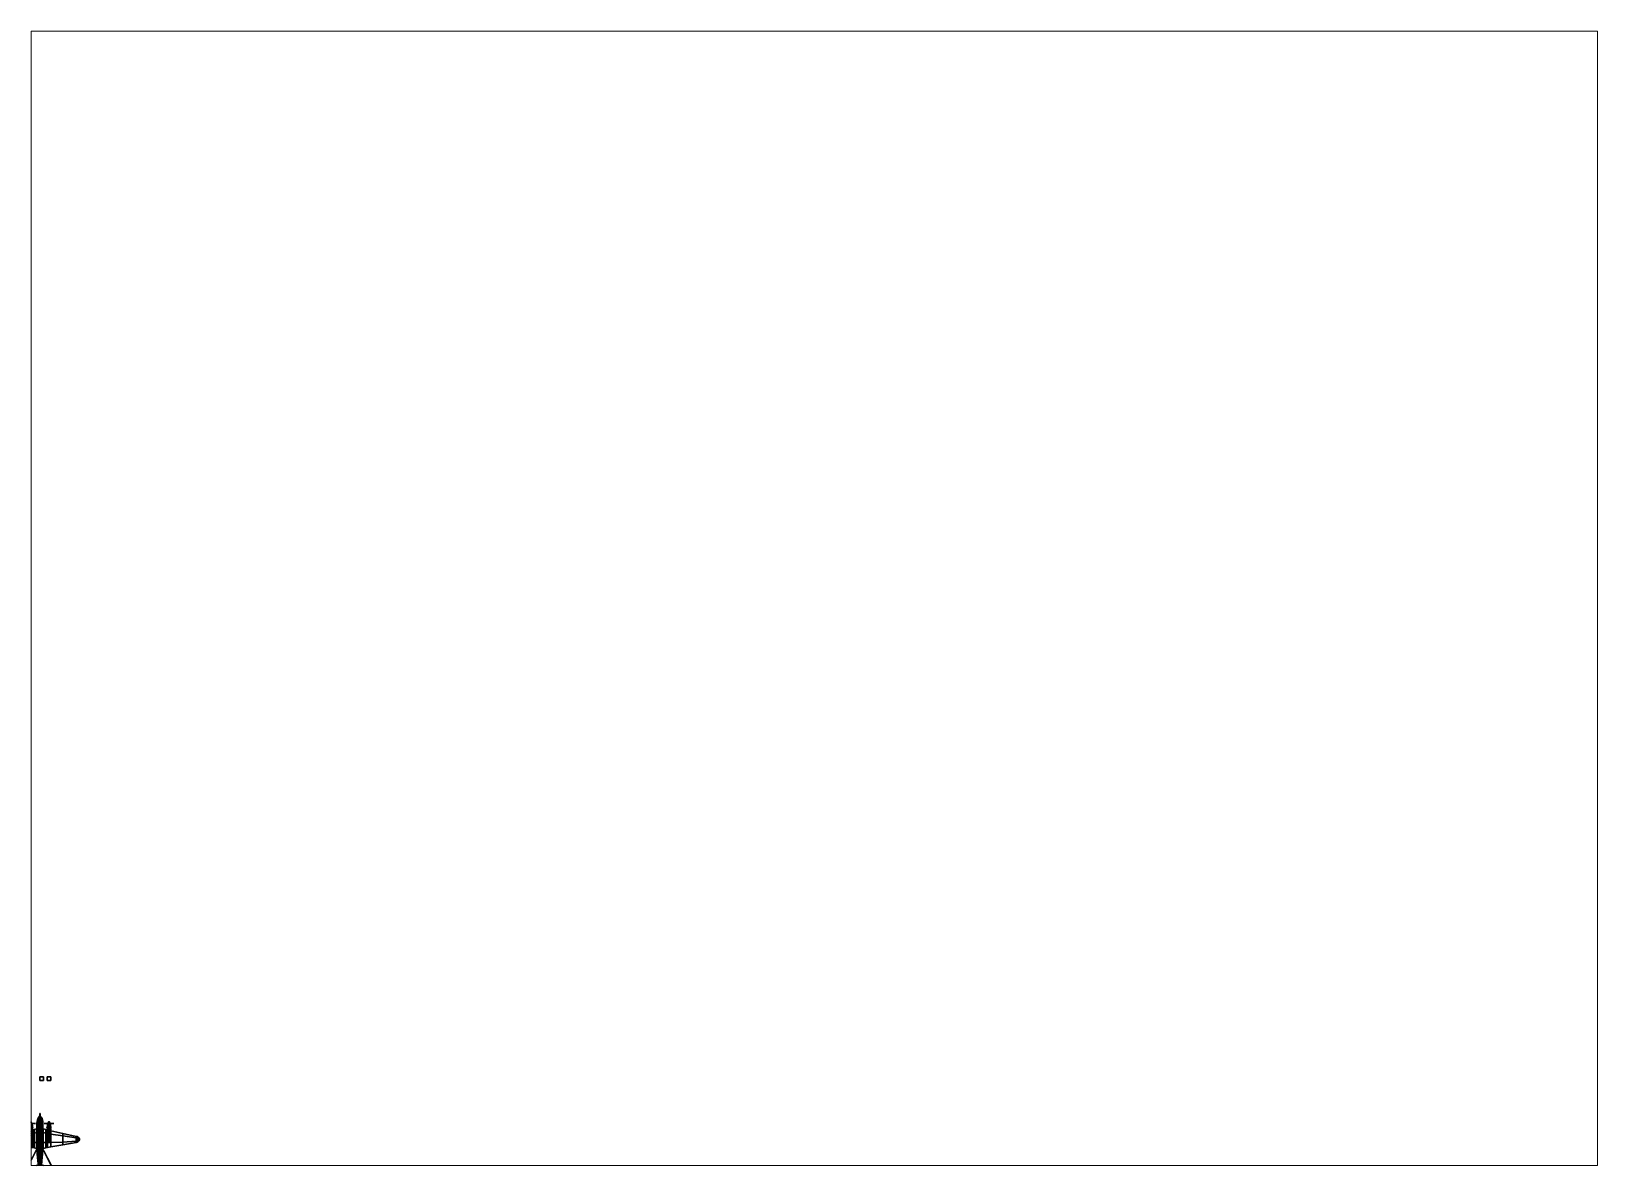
# Paper-space layout 'Layout1' of a CAD drawing. Header units: millimetres. Extents: x 28 to 251, y 20 to 181.
# The model-space entities are those that its viewports show. They can reach past a viewport. Long polylines and large blocks are cut down to what shows.
import ezdxf

# ---------------------------------------------------------------- set-up
doc = ezdxf.new("R2010")
doc.units = ezdxf.units.MM
for name, color, linetype in [('gun', 1, 'Continuous'), ('prop', 1, 'Continuous'), ('shassis', 3, 'Continuous'), ('turret', 2, 'Continuous'), ('wheel', 2, 'Continuous'), ('wing1', 5, 'Continuous'), ('wing2', 5, 'Continuous')]:
    doc.layers.add(name, color=color, linetype=linetype)

msp = doc.modelspace()

# ---------------------------------------------------------------- linework, layer by layer
for points in [[(1, 18.8, 1), (1, 18.8), (0, 18.8), (0, 18.8, 1)], [(1, 18.8), (1, 17.8), (0, 17.8), (0, 18.8)], [(0, 18.8), (0, 17.8), (0, 17.8, 1), (0, 18.8, 1)], [(0, 18.8, 1), (0, 17.8, 1), (1, 17.8, 1), (1, 18.8, 1)], [(0, 17.8, 1), (0, 17.8), (1, 17.8), (1, 17.8, 1)], [(1, 17.8, 1), (1, 17.8), (1, 18.8), (1, 18.8, 1)], [(3, 18.8), (3, 17.8), (2, 17.8), (2, 18.8)], [(2, 18.8), (2, 17.8), (3, 17.8), (3, 18.8)], [(-0.82, 4.74, -0.14), (-0.77, 4.74, -0.32), (-0.78, 3.86, -0.32), (-0.83, 3.86, -0.11)], [(-0.82, 4.74, 0.08), (-0.82, 4.74, -0.14), (-0.83, 3.86, -0.11), (-0.83, 3.86, 0.1)], [(-0.8, 4.74, 0.22), (-0.82, 4.74, 0.08), (-0.83, 3.86, 0.1), (-0.82, 3.86, 0.22)], [(-0.76, 6.76, -0.14), (-0.71, 6.76, -0.31), (-0.77, 6.29, -0.32), (-0.82, 6.29, -0.14)], [(-0.76, 6.76, 0.06), (-0.76, 6.76, -0.14), (-0.82, 6.29, -0.14), (-0.82, 6.29, 0.08)], [(-0.74, 6.76, 0.19), (-0.76, 6.76, 0.06), (-0.82, 6.29, 0.08), (-0.8, 6.29, 0.22)], [(-0.82, 6.29, -0.14), (-0.77, 6.29, -0.32), (-0.77, 4.74, -0.32), (-0.82, 4.74, -0.14)], [(-0.82, 6.29, 0.08), (-0.82, 6.29, -0.14), (-0.82, 4.74, -0.14), (-0.82, 4.74, 0.08)], [(-0.8, 6.29, 0.22), (-0.82, 6.29, 0.08), (-0.82, 4.74, 0.08), (-0.8, 4.74, 0.22)], [(-0.76, 4.74, 0.39), (-0.8, 4.74, 0.22), (-0.82, 3.86, 0.22), (-0.78, 3.86, 0.39)], [(-0.71, 6.76, 0.35), (-0.74, 6.76, 0.19), (-0.8, 6.29, 0.22), (-0.76, 6.29, 0.39)], [(-0.76, 6.29, 0.39), (-0.8, 6.29, 0.22), (-0.8, 4.74, 0.22), (-0.76, 4.74, 0.39)], [(-0.77, 4.74, -0.32), (-0.67, 4.74, -0.46), (-0.69, 3.86, -0.46), (-0.78, 3.86, -0.32)], [(-0.69, 4.74, 0.57), (-0.76, 4.74, 0.39), (-0.78, 3.86, 0.39), (-0.7, 3.86, 0.57)], [(-0.67, 7.2, -0.14), (-0.63, 7.2, -0.29), (-0.71, 6.76, -0.31), (-0.76, 6.76, -0.14)], [(-0.67, 7.2, 0.04), (-0.67, 7.2, -0.14), (-0.76, 6.76, -0.14), (-0.76, 6.76, 0.06)], [(-0.66, 7.2, 0.16), (-0.67, 7.2, 0.04), (-0.76, 6.76, 0.06), (-0.74, 6.76, 0.19)], [(-0.71, 6.76, -0.31), (-0.62, 6.76, -0.44), (-0.67, 6.29, -0.46), (-0.77, 6.29, -0.32)], [(-0.64, 6.76, 0.51), (-0.71, 6.76, 0.35), (-0.76, 6.29, 0.39), (-0.69, 6.29, 0.57)], [(-0.77, 6.29, -0.32), (-0.67, 6.29, -0.46), (-0.67, 4.74, -0.46), (-0.77, 4.74, -0.32)], [(-0.69, 6.29, 0.57), (-0.76, 6.29, 0.39), (-0.76, 4.74, 0.39), (-0.69, 4.74, 0.57)], [(-0.63, 7.2, 0.3), (-0.66, 7.2, 0.16), (-0.74, 6.76, 0.19), (-0.71, 6.76, 0.35)], [(-0.63, 7.2, -0.29), (-0.55, 7.2, -0.4), (-0.62, 6.76, -0.44), (-0.71, 6.76, -0.31)], [(-0.57, 7.2, 0.45), (-0.63, 7.2, 0.3), (-0.71, 6.76, 0.35), (-0.64, 6.76, 0.51)], [(-0.58, 4.74, 0.74), (-0.69, 4.74, 0.57), (-0.7, 3.86, 0.57), (-0.6, 3.86, 0.74)], [(-0.54, 6.76, 0.68), (-0.64, 6.76, 0.51), (-0.69, 6.29, 0.57), (-0.58, 6.29, 0.74)], [(-0.58, 6.29, 0.74), (-0.69, 6.29, 0.57), (-0.69, 4.74, 0.57), (-0.58, 4.74, 0.74)], [(-0.67, 4.74, -0.46), (-0.5, 4.74, -0.58), (-0.52, 3.86, -0.57), (-0.69, 3.86, -0.46)], [(-0.57, 7.53, -0.12), (-0.53, 7.53, -0.25), (-0.63, 7.2, -0.29), (-0.67, 7.2, -0.14)], [(-0.57, 7.53, 0.03), (-0.57, 7.53, -0.12), (-0.67, 7.2, -0.14), (-0.67, 7.2, 0.04)], [(-0.55, 7.53, 0.13), (-0.57, 7.53, 0.03), (-0.67, 7.2, 0.04), (-0.66, 7.2, 0.16)], [(-0.62, 6.76, -0.44), (-0.47, 6.76, -0.55), (-0.5, 6.29, -0.58), (-0.67, 6.29, -0.46)], [(-0.67, 6.29, -0.46), (-0.5, 6.29, -0.58), (-0.5, 4.74, -0.58), (-0.67, 4.74, -0.46)], [(-0.53, 7.53, 0.25), (-0.55, 7.53, 0.13), (-0.66, 7.2, 0.16), (-0.63, 7.2, 0.3)], [(-0.48, 7.2, 0.59), (-0.57, 7.2, 0.45), (-0.64, 6.76, 0.51), (-0.54, 6.76, 0.68)], [(-0.53, 7.53, -0.25), (-0.47, 7.53, -0.34), (-0.55, 7.2, -0.4), (-0.63, 7.2, -0.29)], [(-0.48, 7.53, 0.37), (-0.53, 7.53, 0.25), (-0.63, 7.2, 0.3), (-0.57, 7.2, 0.45)], [(-0.55, 7.2, -0.4), (-0.42, 7.2, -0.5), (-0.47, 6.76, -0.55), (-0.62, 6.76, -0.44)], [(-0.37, 4.74, 0.94), (-0.58, 4.74, 0.74), (-0.6, 3.86, 0.74), (-0.38, 3.86, 0.94)], [(-0.34, 6.76, 0.86), (-0.54, 6.76, 0.68), (-0.58, 6.29, 0.74), (-0.37, 6.29, 0.94)], [(-0.37, 6.29, 0.94), (-0.58, 6.29, 0.74), (-0.58, 4.74, 0.74), (-0.37, 4.74, 0.94)], [(-0.38, 7.89, -0.1), (-0.36, 7.89, -0.18), (-0.53, 7.53, -0.25), (-0.57, 7.53, -0.12)], [(-0.38, 7.89, 0), (-0.38, 7.89, -0.1), (-0.57, 7.53, -0.12), (-0.57, 7.53, 0.03)], [(-0.37, 7.89, 0.07), (-0.38, 7.89, 0), (-0.57, 7.53, 0.03), (-0.55, 7.53, 0.13)], [(-0.4, 7.53, 0.49), (-0.48, 7.53, 0.37), (-0.57, 7.2, 0.45), (-0.48, 7.2, 0.59)], [(-0.35, 7.89, 0.15), (-0.37, 7.89, 0.07), (-0.55, 7.53, 0.13), (-0.53, 7.53, 0.25)], [(-0.47, 7.53, -0.34), (-0.35, 7.53, -0.43), (-0.42, 7.2, -0.5), (-0.55, 7.2, -0.4)], [(-0.31, 7.2, 0.76), (-0.48, 7.2, 0.59), (-0.54, 6.76, 0.68), (-0.34, 6.76, 0.86)], [(-0.36, 7.89, -0.18), (-0.31, 7.89, -0.25), (-0.47, 7.53, -0.34), (-0.53, 7.53, -0.25)], [(-0.32, 7.89, 0.23), (-0.35, 7.89, 0.15), (-0.53, 7.53, 0.25), (-0.48, 7.53, 0.37)], [(-0.5, 4.74, -0.58), (-0.22, 4.74, -0.67), (-0.26, 3.86, -0.66), (-0.52, 3.86, -0.57)], [(-0.47, 6.76, -0.55), (-0.2, 6.76, -0.64), (-0.22, 6.29, -0.67), (-0.5, 6.29, -0.58)], [(-0.5, 6.29, -0.58), (-0.22, 6.29, -0.67), (-0.22, 4.74, -0.67), (-0.5, 4.74, -0.58)], [(-0.27, 7.89, 0.31), (-0.32, 7.89, 0.23), (-0.48, 7.53, 0.37), (-0.4, 7.53, 0.49)], [(-0.26, 7.53, 0.63), (-0.4, 7.53, 0.49), (-0.48, 7.2, 0.59), (-0.31, 7.2, 0.76)], [(-0.31, 7.89, -0.25), (-0.24, 7.89, -0.3), (-0.35, 7.53, -0.43), (-0.47, 7.53, -0.34)], [(-0.42, 7.2, -0.5), (-0.18, 7.2, -0.58), (-0.2, 6.76, -0.64), (-0.47, 6.76, -0.55)], [(-0.35, 7.53, -0.43), (-0.15, 7.53, -0.49), (-0.18, 7.2, -0.58), (-0.42, 7.2, -0.5)], [(-0.17, 7.89, 0.4), (-0.27, 7.89, 0.31), (-0.4, 7.53, 0.49), (-0.26, 7.53, 0.63)], [(-0.36, 7.89, -0.18), (-0.38, 7.89, -0.1), (-0.11, 8.13, -0.06)], [(-0.11, 8.13), (-0.11, 8.13, -0.06), (-0.38, 7.89, -0.1), (-0.38, 7.89, 0)], [(-0.11, 8.13, 0.06), (-0.11, 8.13), (-0.38, 7.89, 0), (-0.37, 7.89, 0.07)], [(-0.2, 4.74, 1.03), (-0.37, 4.74, 0.94), (-0.38, 3.86, 0.94), (-0.2, 3.86, 1.02)], [(-0.35, 7.89, 0.15), (-0.11, 8.13, 0.06), (-0.37, 7.89, 0.07)], [(-0.18, 6.76, 0.95), (-0.34, 6.76, 0.86), (-0.37, 6.29, 0.94), (-0.2, 6.29, 1.03)], [(-0.2, 6.29, 1.03), (-0.37, 6.29, 0.94), (-0.37, 4.74, 0.94), (-0.2, 4.74, 1.03)], [(-0.31, 7.89, -0.25), (-0.36, 7.89, -0.18), (-0.11, 8.13, -0.06)], [(-0.32, 7.89, 0.23), (-0.11, 8.13, 0.06), (-0.35, 7.89, 0.15)], [(-0.24, 7.89, -0.3), (-0.1, 7.89, -0.35), (-0.15, 7.53, -0.49), (-0.35, 7.53, -0.43)], [(-0.16, 7.2, 0.83), (-0.31, 7.2, 0.76), (-0.34, 6.76, 0.86), (-0.18, 6.76, 0.95)], [(-0.32, 7.89, 0.23), (-0.27, 7.89, 0.31), (-0.06, 8.13, 0.1), (-0.11, 8.13, 0.06)], [(-0.24, 7.89, -0.3), (-0.31, 7.89, -0.25), (-0.11, 8.13, -0.06), (-0.06, 8.13, -0.1)], [(-0.14, 7.53, 0.69), (-0.26, 7.53, 0.63), (-0.31, 7.2, 0.76), (-0.16, 7.2, 0.83)], [(-0.27, 7.89, 0.31), (-0.17, 7.89, 0.4), (-0.06, 8.13, 0.1)], [(-0.09, 7.89, 0.44), (-0.17, 7.89, 0.4), (-0.26, 7.53, 0.63), (-0.14, 7.53, 0.69)], [(-0.22, 4.74, -0.67), (0, 4.74, -0.68), (0, 3.86, -0.68), (-0.26, 3.86, -0.66)], [(-0.1, 7.89, -0.35), (-0.24, 7.89, -0.3), (-0.06, 8.13, -0.1), (0, 8.13, -0.13)], [(-0.2, 6.76, -0.64), (0, 6.76, -0.65), (0, 6.29, -0.68), (-0.22, 6.29, -0.67)], [(-0.22, 6.29, -0.67), (0, 6.29, -0.68), (0, 4.74, -0.68), (-0.22, 4.74, -0.67)], [(-0.18, 7.2, -0.58), (0, 7.2, -0.58), (0, 6.76, -0.65), (-0.2, 6.76, -0.64)], [(-0.05, 6.76, 0.97), (-0.18, 6.76, 0.95), (-0.2, 6.29, 1.03), (-0.06, 6.29, 1.06)], [(-0.06, 6.29, 1.06), (-0.2, 6.29, 1.03), (-0.2, 4.74, 1.03), (-0.06, 4.74, 1.06)], [(-0.06, 4.74, 1.06), (-0.2, 4.74, 1.03), (-0.2, 3.86, 1.02), (-0.02, 3.86, 1.06)], [(-0.15, 7.53, -0.49), (0, 7.53, -0.5), (0, 7.2, -0.58), (-0.18, 7.2, -0.58)], [(-0.05, 7.2, 0.86), (-0.16, 7.2, 0.83), (-0.18, 6.76, 0.95), (-0.05, 6.76, 0.97)], [(0, 8.13, 0.13), (-0.06, 8.13, 0.1), (-0.17, 7.89, 0.4), (-0.09, 7.89, 0.44)], [(-0.04, 7.53, 0.71), (-0.14, 7.53, 0.69), (-0.16, 7.2, 0.83), (-0.05, 7.2, 0.86)], [(-0.1, 7.89, -0.35), (0, 7.89, -0.35), (0, 7.53, -0.5), (-0.15, 7.53, -0.49)], [(-0.03, 7.89, 0.46), (-0.09, 7.89, 0.44), (-0.14, 7.53, 0.69), (-0.04, 7.53, 0.71)], [(0, 8.16, -0.09), (0, 8.13, -0.13), (-0.11, 8.13, -0.06), (-0.08, 8.16, -0.05)], [(-0.08, 8.16, -0.05), (-0.11, 8.13, -0.06), (-0.11, 8.13, 0.06), (-0.08, 8.16, 0.05)], [(-0.08, 8.16, 0.05), (-0.11, 8.13, 0.06), (0, 8.13, 0.13), (0, 8.16, 0.09)], [(0, 7.89, -0.35), (-0.1, 7.89, -0.35), (0, 8.13, -0.13)], [(0, 8.13, 0.13), (0, 8.13, 0.13), (-0.09, 7.89, 0.44), (-0.03, 7.89, 0.46)], [(0, 8.18), (0, 8.16, -0.09), (-0.08, 8.16, -0.05), (0, 8.18)], [(0, 8.18), (-0.08, 8.16, -0.05), (-0.08, 8.16, 0.05), (0, 8.18)], [(0, 8.18), (-0.08, 8.16, 0.05), (0, 8.16, 0.09), (0, 8.18)], [(0.05, 6.76, 0.97), (-0.05, 6.76, 0.97), (-0.06, 6.29, 1.06), (0.06, 6.29, 1.06)], [(-0.06, 4.74, 1.06), (0.06, 4.74, 1.06), (0.06, 6.29, 1.06), (-0.06, 6.29, 1.06)], [(-0.02, 3.86, 1.06), (0.02, 3.86, 1.06), (0.06, 4.74, 1.06), (-0.06, 4.74, 1.06)], [(0.04, 7.53, 0.71), (-0.04, 7.53, 0.71), (-0.05, 7.2, 0.86), (0.05, 7.2, 0.86)], [(0.05, 7.2, 0.86), (-0.05, 7.2, 0.86), (-0.05, 6.76, 0.97), (0.05, 6.76, 0.97)], [(0.03, 7.89, 0.46), (-0.03, 7.89, 0.46), (-0.04, 7.53, 0.71), (0.04, 7.53, 0.71)], [(0, 8.13, 0.13), (0, 8.13, 0.13), (-0.03, 7.89, 0.46), (0.03, 7.89, 0.46)], [(-0.01, 5.74, -0.67), (-0.01, 5.78, -0.68), (-0.01, 0.86, -1.23), (-0.01, 0.86, -1.21)], [(-0.01, 5.78, -0.68), (0.01, 5.74, -0.68), (0.01, 0.86, -1.22), (-0.01, 0.86, -1.23)], [(0, 8.18), (0.08, 8.16, 0.05), (0.08, 8.16, -0.05), (0, 8.18)], [(0, 8.18), (0.08, 8.16, -0.05), (0, 8.16, -0.09), (0, 8.18)], [(0, 8.18), (0, 8.16, 0.09), (0.08, 8.16, 0.05), (0, 8.18)], [(0.08, 8.16, -0.05), (0.11, 8.13, -0.06), (0, 8.13, -0.13), (0, 8.16, -0.09)], [(0, 8.16, 0.09), (0, 8.13, 0.13), (0.11, 8.13, 0.06), (0.08, 8.16, 0.05)], [(0.09, 7.89, 0.44), (0.17, 7.89, 0.4), (0.06, 8.13, 0.1), (0, 8.13, 0.13)], [(0.1, 7.89, -0.35), (0, 7.89, -0.35), (0, 8.13, -0.13)], [(0.24, 7.89, -0.3), (0.1, 7.89, -0.35), (0, 8.13, -0.13), (0.06, 8.13, -0.1)], [(0.15, 7.53, -0.49), (0, 7.53, -0.5), (0, 7.89, -0.35), (0.1, 7.89, -0.35)], [(0.18, 7.2, -0.58), (0, 7.2, -0.58), (0, 7.53, -0.5), (0.15, 7.53, -0.49)], [(0.2, 6.76, -0.64), (0, 6.76, -0.65), (0, 7.2, -0.58), (0.18, 7.2, -0.58)], [(0.22, 6.29, -0.67), (0, 6.29, -0.68), (0, 6.76, -0.65), (0.2, 6.76, -0.64)], [(0.22, 4.74, -0.67), (0, 4.74, -0.68), (0, 6.29, -0.68), (0.22, 6.29, -0.67)], [(0.01, 5.74, -0.68), (-0.01, 5.74, -0.67), (-0.01, 0.86, -1.21), (0.01, 0.86, -1.22)], [(0.26, 3.86, -0.66), (0, 3.86, -0.68), (0, 4.74, -0.68), (0.22, 4.74, -0.67)], [(0.02, 3.86, 1.06), (0.19, 3.86, 1.02), (0.19, 4.74, 1.03), (0.06, 4.74, 1.06)], [(0.04, 7.53, 0.71), (0.14, 7.53, 0.69), (0.09, 7.89, 0.44), (0.03, 7.89, 0.46)], [(0.05, 7.2, 0.86), (0.16, 7.2, 0.83), (0.14, 7.53, 0.69), (0.04, 7.53, 0.71)], [(0.05, 6.76, 0.97), (0.18, 6.76, 0.95), (0.16, 7.2, 0.83), (0.05, 7.2, 0.86)], [(0.06, 6.29, 1.06), (0.19, 6.29, 1.03), (0.18, 6.76, 0.95), (0.05, 6.76, 0.97)], [(0.27, 7.89, 0.31), (0.32, 7.89, 0.23), (0.11, 8.13, 0.06), (0.06, 8.13, 0.1)], [(0.17, 7.89, 0.4), (0.27, 7.89, 0.31), (0.06, 8.13, 0.1)], [(0.31, 7.89, -0.25), (0.24, 7.89, -0.3), (0.06, 8.13, -0.1), (0.11, 8.13, -0.06)], [(0.06, 4.74, 1.06), (0.19, 4.74, 1.03), (0.19, 6.29, 1.03), (0.06, 6.29, 1.06)], [(0.08, 8.16, 0.05), (0.11, 8.13, 0.06), (0.11, 8.13, -0.06), (0.08, 8.16, -0.05)], [(0.14, 7.53, 0.69), (0.26, 7.53, 0.63), (0.17, 7.89, 0.4), (0.09, 7.89, 0.44)], [(0.35, 7.53, -0.43), (0.15, 7.53, -0.49), (0.1, 7.89, -0.35), (0.24, 7.89, -0.3)], [(0.32, 7.89, 0.23), (0.35, 7.89, 0.15), (0.11, 8.13, 0.06)], [(0.35, 7.89, 0.15), (0.37, 7.89, 0.07), (0.11, 8.13, 0.06)], [(0.37, 7.89, 0.07), (0.38, 7.89, 0), (0.11, 8.13), (0.11, 8.13, 0.06)], [(0.38, 7.89, 0), (0.38, 7.89, -0.1), (0.11, 8.13, -0.06), (0.11, 8.13)], [(0.38, 7.89, -0.1), (0.36, 7.89, -0.18), (0.11, 8.13, -0.07), (0.11, 8.13, -0.06)], [(0.36, 7.89, -0.18), (0.31, 7.89, -0.25), (0.11, 8.13, -0.07)], [(0.16, 7.2, 0.83), (0.31, 7.2, 0.76), (0.26, 7.53, 0.63), (0.14, 7.53, 0.69)], [(0.42, 7.2, -0.5), (0.18, 7.2, -0.58), (0.15, 7.53, -0.49), (0.35, 7.53, -0.43)], [(0.18, 6.76, 0.95), (0.34, 6.76, 0.86), (0.31, 7.2, 0.76), (0.16, 7.2, 0.83)], [(0.26, 7.53, 0.63), (0.4, 7.53, 0.49), (0.27, 7.89, 0.31), (0.17, 7.89, 0.4)], [(0.47, 6.76, -0.55), (0.2, 6.76, -0.64), (0.18, 7.2, -0.58), (0.42, 7.2, -0.5)], [(0.19, 6.29, 1.03), (0.37, 6.29, 0.94), (0.34, 6.76, 0.86), (0.18, 6.76, 0.95)], [(0.19, 3.86, 1.02), (0.38, 3.86, 0.94), (0.37, 4.74, 0.94), (0.19, 4.74, 1.03)], [(0.51, 6.29, -0.58), (0.22, 6.29, -0.67), (0.2, 6.76, -0.64), (0.47, 6.76, -0.55)], [(0.19, 4.74, 1.03), (0.37, 4.74, 0.94), (0.37, 6.29, 0.94), (0.19, 6.29, 1.03)], [(0.51, 4.74, -0.58), (0.22, 4.74, -0.67), (0.22, 6.29, -0.67), (0.51, 6.29, -0.58)], [(0.52, 3.86, -0.57), (0.26, 3.86, -0.66), (0.22, 4.74, -0.67), (0.51, 4.74, -0.58)], [(0.47, 7.53, -0.34), (0.35, 7.53, -0.43), (0.24, 7.89, -0.3), (0.31, 7.89, -0.25)], [(0.31, 7.2, 0.76), (0.48, 7.2, 0.59), (0.4, 7.53, 0.49), (0.26, 7.53, 0.63)], [(0.4, 7.53, 0.49), (0.48, 7.53, 0.37), (0.32, 7.89, 0.23), (0.27, 7.89, 0.31)], [(0.53, 7.53, -0.25), (0.47, 7.53, -0.34), (0.31, 7.89, -0.25), (0.36, 7.89, -0.18)], [(0.34, 6.76, 0.86), (0.54, 6.76, 0.68), (0.48, 7.2, 0.59), (0.31, 7.2, 0.76)], [(0.48, 7.53, 0.37), (0.53, 7.53, 0.25), (0.35, 7.89, 0.15), (0.32, 7.89, 0.23)], [(0.37, 6.29, 0.94), (0.58, 6.29, 0.74), (0.54, 6.76, 0.68), (0.34, 6.76, 0.86)], [(0.53, 7.53, 0.25), (0.55, 7.53, 0.13), (0.37, 7.89, 0.07), (0.35, 7.89, 0.15)], [(0.55, 7.2, -0.4), (0.42, 7.2, -0.5), (0.35, 7.53, -0.43), (0.47, 7.53, -0.34)], [(0.57, 7.53, -0.12), (0.53, 7.53, -0.25), (0.36, 7.89, -0.18), (0.38, 7.89, -0.1)], [(0.55, 7.53, 0.13), (0.57, 7.53, 0.03), (0.38, 7.89, 0), (0.37, 7.89, 0.07)], [(0.37, 4.74, 0.94), (0.58, 4.74, 0.74), (0.58, 6.29, 0.74), (0.37, 6.29, 0.94)], [(0.38, 3.86, 0.94), (0.6, 3.86, 0.74), (0.58, 4.74, 0.74), (0.37, 4.74, 0.94)], [(0.57, 7.53, 0.03), (0.57, 7.53, -0.12), (0.38, 7.89, -0.1), (0.38, 7.89, 0)], [(0.48, 7.2, 0.59), (0.57, 7.2, 0.45), (0.48, 7.53, 0.37), (0.4, 7.53, 0.49)], [(0.62, 6.76, -0.44), (0.47, 6.76, -0.55), (0.42, 7.2, -0.5), (0.55, 7.2, -0.4)], [(0.63, 7.2, -0.29), (0.55, 7.2, -0.4), (0.47, 7.53, -0.34), (0.53, 7.53, -0.25)], [(0.67, 6.29, -0.46), (0.51, 6.29, -0.58), (0.47, 6.76, -0.55), (0.62, 6.76, -0.44)], [(0.57, 7.2, 0.45), (0.63, 7.2, 0.3), (0.53, 7.53, 0.25), (0.48, 7.53, 0.37)], [(0.54, 6.76, 0.68), (0.64, 6.76, 0.51), (0.57, 7.2, 0.45), (0.48, 7.2, 0.59)], [(0.67, 4.74, -0.46), (0.51, 4.74, -0.58), (0.51, 6.29, -0.58), (0.67, 6.29, -0.46)], [(0.69, 3.86, -0.46), (0.52, 3.86, -0.57), (0.51, 4.74, -0.58), (0.67, 4.74, -0.46)], [(0.63, 7.2, 0.3), (0.66, 7.2, 0.16), (0.55, 7.53, 0.13), (0.53, 7.53, 0.25)], [(0.67, 7.2, -0.14), (0.63, 7.2, -0.29), (0.53, 7.53, -0.25), (0.57, 7.53, -0.12)], [(0.58, 6.29, 0.74), (0.69, 6.29, 0.57), (0.64, 6.76, 0.51), (0.54, 6.76, 0.68)], [(0.66, 7.2, 0.16), (0.67, 7.2, 0.04), (0.57, 7.53, 0.03), (0.55, 7.53, 0.13)], [(0.71, 6.76, -0.31), (0.62, 6.76, -0.44), (0.55, 7.2, -0.4), (0.63, 7.2, -0.29)], [(0.67, 7.2, 0.04), (0.67, 7.2, -0.14), (0.57, 7.53, -0.12), (0.57, 7.53, 0.03)], [(0.64, 6.76, 0.51), (0.71, 6.76, 0.35), (0.63, 7.2, 0.3), (0.57, 7.2, 0.45)], [(0.58, 4.74, 0.74), (0.69, 4.74, 0.57), (0.69, 6.29, 0.57), (0.58, 6.29, 0.74)], [(0.6, 3.86, 0.74), (0.7, 3.86, 0.57), (0.69, 4.74, 0.57), (0.58, 4.74, 0.74)], [(0.76, 6.29, -0.32), (0.67, 6.29, -0.46), (0.62, 6.76, -0.44), (0.71, 6.76, -0.31)], [(0.71, 6.76, 0.35), (0.74, 6.76, 0.19), (0.66, 7.2, 0.16), (0.63, 7.2, 0.3)], [(0.76, 6.76, -0.14), (0.71, 6.76, -0.31), (0.63, 7.2, -0.29), (0.67, 7.2, -0.14)], [(0.69, 6.29, 0.57), (0.76, 6.29, 0.39), (0.71, 6.76, 0.35), (0.64, 6.76, 0.51)], [(0.74, 6.76, 0.19), (0.76, 6.76, 0.06), (0.67, 7.2, 0.04), (0.66, 7.2, 0.16)], [(0.76, 6.76, 0.06), (0.76, 6.76, -0.14), (0.67, 7.2, -0.14), (0.67, 7.2, 0.04)], [(0.76, 4.74, -0.32), (0.67, 4.74, -0.46), (0.67, 6.29, -0.46), (0.76, 6.29, -0.32)], [(0.78, 3.86, -0.32), (0.69, 3.86, -0.46), (0.67, 4.74, -0.46), (0.76, 4.74, -0.32)], [(0.69, 4.74, 0.57), (0.76, 4.74, 0.39), (0.76, 6.29, 0.39), (0.69, 6.29, 0.57)], [(0.7, 3.86, 0.57), (0.78, 3.86, 0.39), (0.76, 4.74, 0.39), (0.69, 4.74, 0.57)], [(0.76, 6.29, 0.39), (0.8, 6.29, 0.22), (0.74, 6.76, 0.19), (0.71, 6.76, 0.35)], [(0.82, 6.29, -0.14), (0.76, 6.29, -0.32), (0.71, 6.76, -0.31), (0.76, 6.76, -0.14)], [(0.8, 6.29, 0.22), (0.82, 6.29, 0.08), (0.76, 6.76, 0.06), (0.74, 6.76, 0.19)], [(0.82, 6.29, 0.08), (0.82, 6.29, -0.14), (0.76, 6.76, -0.14), (0.76, 6.76, 0.06)], [(0.76, 4.74, 0.39), (0.8, 4.74, 0.22), (0.8, 6.29, 0.22), (0.76, 6.29, 0.39)], [(0.82, 4.74, -0.14), (0.76, 4.74, -0.32), (0.76, 6.29, -0.32), (0.82, 6.29, -0.14)], [(0.83, 3.86, -0.11), (0.78, 3.86, -0.32), (0.76, 4.74, -0.32), (0.82, 4.74, -0.14)], [(0.78, 3.86, 0.39), (0.82, 3.86, 0.22), (0.8, 4.74, 0.22), (0.76, 4.74, 0.39)], [(0.8, 4.74, 0.22), (0.82, 4.74, 0.08), (0.82, 6.29, 0.08), (0.8, 6.29, 0.22)], [(0.82, 3.86, 0.22), (0.83, 3.86, 0.1), (0.82, 4.74, 0.08), (0.8, 4.74, 0.22)], [(0.82, 4.74, 0.08), (0.82, 4.74, -0.14), (0.82, 6.29, -0.14), (0.82, 6.29, 0.08)], [(0.83, 3.86, 0.1), (0.83, 3.86, -0.11), (0.82, 4.74, -0.14), (0.82, 4.74, 0.08)], [(-0.83, 3.86, -0.11), (-0.78, 3.86, -0.32), (-0.76, 1.04, -0.37), (-0.83, 1.04, -0.15)], [(-0.83, 3.86, 0.1), (-0.83, 3.86, -0.11), (-0.83, 1.04, -0.15), (-0.83, 1.04, 0.04)], [(-0.82, 3.86, 0.22), (-0.83, 3.86, 0.1), (-0.83, 1.04, 0.04), (-0.81, 1.04, 0.24)], [(-0.81, 1.04, 0.24), (-0.83, 1.04, 0.04), (-0.79, -1.07, 0.09), (-0.76, -1.07, 0.27)], [(-0.83, 1.04, 0.04), (-0.83, 1.04, -0.15), (-0.79, -1.07, -0.09), (-0.79, -1.07, 0.09)], [(-0.83, 1.04, -0.15), (-0.76, 1.04, -0.37), (-0.72, -1.07, -0.29), (-0.79, -1.07, -0.09)], [(-0.78, 3.86, 0.39), (-0.82, 3.86, 0.22), (-0.81, 1.04, 0.24), (-0.77, 1.04, 0.39)], [(-0.77, 1.04, 0.39), (-0.81, 1.04, 0.24), (-0.76, -1.07, 0.27), (-0.72, -1.07, 0.42)], [(-0.78, 3.86, -0.32), (-0.69, 3.86, -0.46), (-0.67, 1.04, -0.49), (-0.76, 1.04, -0.37)], [(-0.7, 3.86, 0.57), (-0.78, 3.86, 0.39), (-0.77, 1.04, 0.39), (-0.69, 1.04, 0.57)], [(-0.69, 1.04, 0.57), (-0.77, 1.04, 0.39), (-0.72, -1.07, 0.42), (-0.65, -1.07, 0.58)], [(-0.76, 1.04, -0.37), (-0.67, 1.04, -0.49), (-0.63, -1.07, -0.4), (-0.72, -1.07, -0.29)], [(-0.6, 3.86, 0.74), (-0.7, 3.86, 0.57), (-0.69, 1.04, 0.57), (-0.58, 1.04, 0.74)], [(-0.69, 3.86, -0.46), (-0.52, 3.86, -0.57), (-0.56, 1.04, -0.56), (-0.67, 1.04, -0.49)], [(-0.58, 1.04, 0.74), (-0.69, 1.04, 0.57), (-0.65, -1.07, 0.58), (-0.55, -1.07, 0.75)], [(-0.67, 1.04, -0.49), (-0.56, 1.04, -0.56), (-0.53, -1.07, -0.47), (-0.63, -1.07, -0.4)], [(-0.38, 3.86, 0.94), (-0.6, 3.86, 0.74), (-0.58, 1.04, 0.74), (-0.4, 1.04, 0.92)], [(-0.4, 1.04, 0.92), (-0.58, 1.04, 0.74), (-0.55, -1.07, 0.75), (-0.37, -1.07, 0.92)], [(-0.52, 3.86, -0.57), (-0.26, 3.86, -0.66), (-0.35, 1.04, -0.64), (-0.56, 1.04, -0.56)], [(-0.56, 1.04, -0.56), (-0.35, 1.04, -0.64), (-0.33, -1.07, -0.55), (-0.53, -1.07, -0.47)], [(-0.2, 3.86, 1.02), (-0.38, 3.86, 0.94), (-0.4, 1.04, 0.92), (-0.2, 1.04, 1.02)], [(-0.2, 1.04, 1.02), (-0.4, 1.04, 0.92), (-0.37, -1.07, 0.92), (-0.18, -1.07, 1.02)], [(-0.26, 3.86, -0.66), (0, 3.86, -0.68), (0, 1.04, -0.66), (-0.35, 1.04, -0.64)], [(-0.35, 1.04, -0.64), (0, 1.04, -0.66), (0, -1.07, -0.57), (-0.33, -1.07, -0.55)], [(-0.02, 3.86, 1.06), (-0.2, 3.86, 1.02), (-0.2, 1.04, 1.02), (-0.02, 1.04, 1.05)], [(-0.02, 1.04, 1.05), (-0.2, 1.04, 1.02), (-0.18, -1.07, 1.02), (-0.02, -1.07, 1.05)], [(0, 0.88, -1.23), (-0.03, 0.86, -1.23), (-0.03, 0.86, -0.64), (0, 0.88, -0.64)], [(-0.03, 0.86, -1.23), (0, 0.83, -1.23), (0, 0.83, -0.64), (-0.03, 0.86, -0.64)], [(0.02, 3.86, 1.06), (-0.02, 3.86, 1.06), (-0.02, 1.04, 1.05), (0.02, 1.04, 1.05)], [(-0.02, -1.07, 1.05), (0.02, -1.07, 1.05), (0.02, 1.04, 1.05), (-0.02, 1.04, 1.05)], [(0.35, 1.04, -0.64), (0, 1.04, -0.66), (0, 3.86, -0.68), (0.26, 3.86, -0.66)], [(0.33, -1.07, -0.55), (0, -1.07, -0.57), (0, 1.04, -0.66), (0.35, 1.04, -0.64)], [(0.03, 0.86, -1.23), (0, 0.88, -1.23), (0, 0.88, -0.64), (0.03, 0.86, -0.64)], [(0, 0.83, -1.23), (0.03, 0.86, -1.23), (0.03, 0.86, -0.64), (0, 0.83, -0.64)], [(0.02, 1.04, 1.05), (0.19, 1.04, 1.02), (0.19, 3.86, 1.02), (0.02, 3.86, 1.06)], [(0.02, -1.07, 1.05), (0.18, -1.07, 1.02), (0.19, 1.04, 1.02), (0.02, 1.04, 1.05)], [(0.18, -1.07, 1.02), (0.37, -1.07, 0.92), (0.4, 1.04, 0.92), (0.19, 1.04, 1.02)], [(0.19, 1.04, 1.02), (0.4, 1.04, 0.92), (0.38, 3.86, 0.94), (0.19, 3.86, 1.02)], [(0.57, 1.04, -0.56), (0.35, 1.04, -0.64), (0.26, 3.86, -0.66), (0.52, 3.86, -0.57)], [(0.53, -1.07, -0.47), (0.33, -1.07, -0.55), (0.35, 1.04, -0.64), (0.57, 1.04, -0.56)], [(0.37, -1.07, 0.92), (0.55, -1.07, 0.75), (0.58, 1.04, 0.74), (0.4, 1.04, 0.92)], [(0.4, 1.04, 0.92), (0.58, 1.04, 0.74), (0.6, 3.86, 0.74), (0.38, 3.86, 0.94)], [(0.67, 1.04, -0.49), (0.57, 1.04, -0.56), (0.52, 3.86, -0.57), (0.69, 3.86, -0.46)], [(0.63, -1.07, -0.4), (0.53, -1.07, -0.47), (0.57, 1.04, -0.56), (0.67, 1.04, -0.49)], [(0.55, -1.07, 0.75), (0.65, -1.07, 0.58), (0.69, 1.04, 0.57), (0.58, 1.04, 0.74)], [(0.58, 1.04, 0.74), (0.69, 1.04, 0.57), (0.7, 3.86, 0.57), (0.6, 3.86, 0.74)], [(0.72, -1.07, -0.29), (0.63, -1.07, -0.4), (0.67, 1.04, -0.49), (0.76, 1.04, -0.37)], [(0.65, -1.07, 0.58), (0.72, -1.07, 0.42), (0.76, 1.04, 0.39), (0.69, 1.04, 0.57)], [(0.76, 1.04, -0.37), (0.67, 1.04, -0.49), (0.69, 3.86, -0.46), (0.78, 3.86, -0.32)], [(0.69, 1.04, 0.57), (0.76, 1.04, 0.39), (0.78, 3.86, 0.39), (0.7, 3.86, 0.57)], [(0.79, -1.07, -0.09), (0.72, -1.07, -0.29), (0.76, 1.04, -0.37), (0.83, 1.04, -0.15)], [(0.72, -1.07, 0.42), (0.76, -1.07, 0.27), (0.81, 1.04, 0.24), (0.76, 1.04, 0.39)], [(0.83, 1.04, -0.15), (0.76, 1.04, -0.37), (0.78, 3.86, -0.32), (0.83, 3.86, -0.11)], [(0.76, -1.07, 0.27), (0.79, -1.07, 0.09), (0.83, 1.04, 0.04), (0.81, 1.04, 0.24)], [(0.76, 1.04, 0.39), (0.81, 1.04, 0.24), (0.82, 3.86, 0.22), (0.78, 3.86, 0.39)], [(0.79, -1.07, 0.09), (0.79, -1.07, -0.09), (0.83, 1.04, -0.15), (0.83, 1.04, 0.04)], [(0.81, 1.04, 0.24), (0.83, 1.04, 0.04), (0.83, 3.86, 0.1), (0.82, 3.86, 0.22)], [(0.83, 1.04, 0.04), (0.83, 1.04, -0.15), (0.83, 3.86, -0.11), (0.83, 3.86, 0.1)], [(-0.79, -1.07, -0.09), (-0.72, -1.07, -0.29), (-0.66, -2.11, -0.24), (-0.73, -2.11, -0.06)], [(-0.76, -1.07, 0.27), (-0.79, -1.07, 0.09), (-0.73, -2.11, 0.11), (-0.7, -2.11, 0.28)], [(-0.79, -1.07, 0.09), (-0.79, -1.07, -0.09), (-0.73, -2.11, -0.06), (-0.73, -2.11, 0.11)], [(-0.72, -1.07, 0.42), (-0.76, -1.07, 0.27), (-0.7, -2.11, 0.28), (-0.67, -2.11, 0.42)], [(-0.73, -2.11, -0.06), (-0.66, -2.11, -0.24), (-0.51, -3.92, -0.09), (-0.54, -3.92, 0.05)], [(-0.7, -2.11, 0.28), (-0.73, -2.11, 0.11), (-0.54, -3.92, 0.29), (-0.49, -3.92, 0.51)], [(-0.73, -2.11, 0.11), (-0.73, -2.11, -0.06), (-0.54, -3.92, 0.05), (-0.54, -3.92, 0.29)], [(-0.72, -1.07, -0.29), (-0.63, -1.07, -0.4), (-0.58, -2.11, -0.35), (-0.66, -2.11, -0.24)], [(-0.65, -1.07, 0.58), (-0.72, -1.07, 0.42), (-0.67, -2.11, 0.42), (-0.6, -2.11, 0.57)], [(-0.67, -2.11, 0.42), (-0.7, -2.11, 0.28), (-0.49, -3.92, 0.51), (-0.46, -3.92, 0.59)], [(-0.6, -2.11, 0.57), (-0.67, -2.11, 0.42), (-0.46, -3.92, 0.59), (-0.41, -3.92, 0.68)], [(-0.66, -2.11, -0.24), (-0.58, -2.11, -0.35), (-0.47, -3.92, -0.18), (-0.51, -3.92, -0.09)], [(-0.55, -1.07, 0.75), (-0.65, -1.07, 0.58), (-0.6, -2.11, 0.57), (-0.51, -2.11, 0.72)], [(-0.63, -1.07, -0.4), (-0.53, -1.07, -0.47), (-0.49, -2.11, -0.41), (-0.58, -2.11, -0.35)], [(-0.51, -2.11, 0.72), (-0.6, -2.11, 0.57), (-0.41, -3.92, 0.68), (-0.35, -3.92, 0.76)], [(-0.58, -2.11, -0.35), (-0.49, -2.11, -0.41), (-0.37, -3.92, -0.28), (-0.47, -3.92, -0.18)], [(-0.37, -1.07, 0.92), (-0.55, -1.07, 0.75), (-0.51, -2.11, 0.72), (-0.34, -2.11, 0.88)], [(-0.54, -3.92, 0.29), (-0.54, -3.92, 0.05), (-0.27, -6.56, 0.21), (-0.27, -6.56, 0.33)], [(-0.54, -3.92, 0.05), (-0.51, -3.92, -0.09), (-0.26, -6.56, 0.14), (-0.27, -6.56, 0.21)], [(-0.49, -3.92, 0.51), (-0.54, -3.92, 0.29), (-0.27, -6.56, 0.33), (-0.25, -6.56, 0.45)], [(-0.53, -1.07, -0.47), (-0.33, -1.07, -0.55), (-0.31, -2.11, -0.48), (-0.49, -2.11, -0.41)], [(-0.34, -2.11, 0.88), (-0.51, -2.11, 0.72), (-0.35, -3.92, 0.76), (-0.2, -3.92, 0.88)], [(-0.51, -3.92, -0.09), (-0.47, -3.92, -0.18), (-0.24, -6.56, 0.1), (-0.26, -6.56, 0.14)], [(-0.49, -2.11, -0.41), (-0.31, -2.11, -0.48), (-0.26, -3.92, -0.33), (-0.37, -3.92, -0.28)], [(-0.46, -3.92, 0.59), (-0.49, -3.92, 0.51), (-0.25, -6.56, 0.45), (-0.23, -6.56, 0.48)], [(-0.47, -3.92, -0.18), (-0.37, -3.92, -0.28), (-0.18, -6.56, 0.04), (-0.24, -6.56, 0.1)], [(-0.41, -3.92, 0.68), (-0.46, -3.92, 0.59), (-0.23, -6.56, 0.48), (-0.21, -6.56, 0.53)], [(-0.35, -3.92, 0.76), (-0.41, -3.92, 0.68), (-0.21, -6.56, 0.53), (-0.18, -6.56, 0.57)], [(-0.18, -1.07, 1.02), (-0.37, -1.07, 0.92), (-0.34, -2.11, 0.88), (-0.17, -2.11, 0.97)], [(-0.37, -3.92, -0.28), (-0.26, -3.92, -0.33), (-0.13, -6.56, 0.02), (-0.18, -6.56, 0.04)], [(-0.2, -3.92, 0.88), (-0.35, -3.92, 0.76), (-0.18, -6.56, 0.57), (-0.1, -6.56, 0.63)], [(-0.17, -2.11, 0.97), (-0.34, -2.11, 0.88), (-0.2, -3.92, 0.88), (-0.1, -3.92, 0.91)], [(-0.33, -1.07, -0.55), (0, -1.07, -0.57), (0, -2.11, -0.5), (-0.31, -2.11, -0.48)], [(-0.31, -2.11, -0.48), (0, -2.11, -0.5), (0, -3.92, -0.35), (-0.26, -3.92, -0.33)], [(-0.26, -3.92, -0.33), (0, -3.92, -0.35), (0, -6.56, 0.01), (-0.13, -6.56, 0.02)], [(-0.1, -3.92, 0.91), (-0.2, -3.92, 0.88), (-0.1, -6.56, 0.63), (-0.05, -6.56, 0.64)], [(-0.02, -1.07, 1.05), (-0.18, -1.07, 1.02), (-0.17, -2.11, 0.97), (-0.02, -2.11, 1)], [(-0.02, -2.11, 1), (-0.17, -2.11, 0.97), (-0.1, -3.92, 0.91), (-0.01, -3.92, 0.92)], [(-0.01, -3.92, 0.92), (-0.1, -3.92, 0.91), (-0.05, -6.56, 0.64), (-0.01, -6.56, 0.65)], [(0.02, -1.07, 1.05), (-0.02, -1.07, 1.05), (-0.02, -2.11, 1), (0.02, -2.11, 1)], [(0.02, -2.11, 1), (-0.02, -2.11, 1), (-0.01, -3.92, 0.92), (0.01, -3.92, 0.92)], [(0.01, -3.92, 0.92), (-0.01, -3.92, 0.92), (-0.01, -6.56, 0.65), (0.01, -6.56, 0.65)], [(0.31, -2.11, -0.48), (0, -2.11, -0.5), (0, -1.07, -0.57), (0.33, -1.07, -0.55)], [(0.26, -3.92, -0.33), (0, -3.92, -0.35), (0, -2.11, -0.5), (0.31, -2.11, -0.48)], [(0.13, -6.56, 0.02), (0, -6.56, 0.01), (0, -3.92, -0.35), (0.26, -3.92, -0.33)], [(0.01, -3.92, 0.92), (0.1, -3.92, 0.91), (0.17, -2.11, 0.97), (0.02, -2.11, 1)], [(0.01, -6.56, 0.65), (0.05, -6.56, 0.64), (0.1, -3.92, 0.91), (0.01, -3.92, 0.92)], [(0.02, -2.11, 1), (0.17, -2.11, 0.97), (0.18, -1.07, 1.02), (0.02, -1.07, 1.05)], [(0.05, -6.56, 0.64), (0.1, -6.56, 0.63), (0.2, -3.92, 0.88), (0.1, -3.92, 0.91)], [(0.1, -3.92, 0.91), (0.2, -3.92, 0.88), (0.34, -2.11, 0.88), (0.17, -2.11, 0.97)], [(0.1, -6.56, 0.63), (0.18, -6.56, 0.57), (0.35, -3.92, 0.76), (0.2, -3.92, 0.88)], [(0.18, -6.56, 0.04), (0.13, -6.56, 0.02), (0.26, -3.92, -0.33), (0.37, -3.92, -0.28)], [(0.17, -2.11, 0.97), (0.34, -2.11, 0.88), (0.37, -1.07, 0.92), (0.18, -1.07, 1.02)], [(0.24, -6.56, 0.1), (0.18, -6.56, 0.04), (0.37, -3.92, -0.28), (0.47, -3.92, -0.18)], [(0.18, -6.56, 0.57), (0.21, -6.56, 0.53), (0.41, -3.92, 0.68), (0.35, -3.92, 0.76)], [(0.2, -3.92, 0.88), (0.35, -3.92, 0.76), (0.51, -2.11, 0.72), (0.34, -2.11, 0.88)], [(0.21, -6.56, 0.53), (0.23, -6.56, 0.48), (0.46, -3.92, 0.59), (0.41, -3.92, 0.68)], [(0.23, -6.56, 0.48), (0.25, -6.56, 0.45), (0.49, -3.92, 0.51), (0.46, -3.92, 0.59)], [(0.25, -6.56, 0.14), (0.24, -6.56, 0.1), (0.47, -3.92, -0.18), (0.51, -3.92, -0.09)], [(0.25, -6.56, 0.45), (0.27, -6.56, 0.33), (0.54, -3.92, 0.29), (0.49, -3.92, 0.51)], [(0.37, -3.92, -0.28), (0.26, -3.92, -0.33), (0.31, -2.11, -0.48), (0.49, -2.11, -0.41)], [(0.27, -6.56, 0.21), (0.25, -6.56, 0.14), (0.51, -3.92, -0.09), (0.54, -3.92, 0.05)], [(0.27, -6.56, 0.33), (0.27, -6.56, 0.21), (0.54, -3.92, 0.05), (0.54, -3.92, 0.29)], [(0.49, -2.11, -0.41), (0.31, -2.11, -0.48), (0.33, -1.07, -0.55), (0.53, -1.07, -0.47)], [(0.34, -2.11, 0.88), (0.51, -2.11, 0.72), (0.55, -1.07, 0.75), (0.37, -1.07, 0.92)], [(0.35, -3.92, 0.76), (0.41, -3.92, 0.68), (0.6, -2.11, 0.57), (0.51, -2.11, 0.72)], [(0.47, -3.92, -0.18), (0.37, -3.92, -0.28), (0.49, -2.11, -0.41), (0.58, -2.11, -0.35)], [(0.41, -3.92, 0.68), (0.46, -3.92, 0.59), (0.67, -2.11, 0.42), (0.6, -2.11, 0.57)], [(0.46, -3.92, 0.59), (0.49, -3.92, 0.51), (0.7, -2.11, 0.28), (0.67, -2.11, 0.42)], [(0.51, -3.92, -0.09), (0.47, -3.92, -0.18), (0.58, -2.11, -0.35), (0.66, -2.11, -0.24)], [(0.58, -2.11, -0.35), (0.49, -2.11, -0.41), (0.53, -1.07, -0.47), (0.63, -1.07, -0.4)], [(0.49, -3.92, 0.51), (0.54, -3.92, 0.29), (0.73, -2.11, 0.11), (0.7, -2.11, 0.28)], [(0.51, -2.11, 0.72), (0.6, -2.11, 0.57), (0.65, -1.07, 0.58), (0.55, -1.07, 0.75)], [(0.54, -3.92, 0.05), (0.51, -3.92, -0.09), (0.66, -2.11, -0.24), (0.73, -2.11, -0.06)], [(0.54, -3.92, 0.29), (0.54, -3.92, 0.05), (0.73, -2.11, -0.06), (0.73, -2.11, 0.11)], [(0.66, -2.11, -0.24), (0.58, -2.11, -0.35), (0.63, -1.07, -0.4), (0.72, -1.07, -0.29)], [(0.6, -2.11, 0.57), (0.67, -2.11, 0.42), (0.72, -1.07, 0.42), (0.65, -1.07, 0.58)], [(0.73, -2.11, -0.06), (0.66, -2.11, -0.24), (0.72, -1.07, -0.29), (0.79, -1.07, -0.09)], [(0.67, -2.11, 0.42), (0.7, -2.11, 0.28), (0.76, -1.07, 0.27), (0.72, -1.07, 0.42)], [(0.7, -2.11, 0.28), (0.73, -2.11, 0.11), (0.79, -1.07, 0.09), (0.76, -1.07, 0.27)], [(0.73, -2.11, 0.11), (0.73, -2.11, -0.06), (0.79, -1.07, -0.09), (0.79, -1.07, 0.09)], [(-0.25, -6.56, 0.45), (-0.27, -6.56, 0.33), (0, -8.18, 0.38), (0, -8.18, 0.45)], [(-0.27, -6.56, 0.33), (-0.27, -6.56, 0.21), (0, -8.05, 0.33), (0, -8.18, 0.38)], [(-0.27, -6.56, 0.21), (-0.26, -6.56, 0.14), (0, -7.86, 0.28), (0, -8.05, 0.33)], [(-0.23, -6.56, 0.48), (-0.25, -6.56, 0.45), (0, -8.18, 0.45), (0, -8.12, 0.48)], [(-0.26, -6.56, 0.14), (-0.24, -6.56, 0.1), (0, -7.63, 0.22), (0, -7.86, 0.28)], [(-0.24, -6.56, 0.1), (-0.18, -6.56, 0.04), (0, -7.42, 0.17), (0, -7.63, 0.22)], [(-0.21, -6.56, 0.53), (-0.23, -6.56, 0.48), (0, -8.12, 0.48), (0, -7.92, 0.53)], [(-0.18, -6.56, 0.57), (-0.21, -6.56, 0.53), (0, -7.92, 0.53), (0, -7.79, 0.57)], [(-0.1, -6.56, 0.63), (-0.18, -6.56, 0.57), (0, -7.79, 0.57), (0, -7.71, 0.6)], [(-0.18, -6.56, 0.04), (-0.13, -6.56, 0.02), (0, -7.42, 0.17)], [(-0.05, -6.56, 0.64), (-0.1, -6.56, 0.63), (0, -7.71, 0.6), (0, -7.68, 0.62)], [(-0.01, -6.56, 0.65), (-0.05, -6.56, 0.64), (0, -7.68, 0.62)], [(0, -7.68, 0.62), (0, -7.68, 0.62), (0.01, -6.56, 0.65), (-0.01, -6.56, 0.65)], [(0, -8.05, 0.33), (0, -7.86, 0.28), (0.25, -6.56, 0.14), (0.27, -6.56, 0.21)], [(0, -7.42, 0.17), (0, -7.42, 0.17), (0, -6.56, 0.01), (0.13, -6.56, 0.02)], [(0, -7.42, 0.17), (0, -7.42, 0.17), (0.13, -6.56, 0.02), (0.18, -6.56, 0.04)], [(0, -7.63, 0.22), (0, -7.42, 0.17), (0.18, -6.56, 0.04), (0.24, -6.56, 0.1)], [(0, -7.86, 0.28), (0, -7.63, 0.22), (0.24, -6.56, 0.1), (0.25, -6.56, 0.14)], [(0, -8.18, 0.45), (0, -8.18, 0.38), (0.27, -6.56, 0.33), (0.25, -6.56, 0.45)], [(0, -8.18, 0.38), (0, -8.05, 0.33), (0.27, -6.56, 0.21), (0.27, -6.56, 0.33)], [(0, -7.68, 0.62), (0, -7.68, 0.62), (0.05, -6.56, 0.64), (0.01, -6.56, 0.65)], [(0, -7.68, 0.62), (0, -7.71, 0.6), (0.1, -6.56, 0.63), (0.05, -6.56, 0.64)], [(0, -7.71, 0.6), (0, -7.79, 0.57), (0.18, -6.56, 0.57), (0.1, -6.56, 0.63)], [(0, -7.79, 0.57), (0, -7.92, 0.53), (0.21, -6.56, 0.53), (0.18, -6.56, 0.57)], [(0, -7.92, 0.53), (0, -8.12, 0.48), (0.23, -6.56, 0.48), (0.21, -6.56, 0.53)], [(0, -8.12, 0.48), (0, -8.18, 0.45), (0.25, -6.56, 0.45), (0.23, -6.56, 0.48)]]:
    msp.add_3dface(points)
at = {"color": 4}
for points in [[(0.21, 5.87, 1.06), (0.21, 5.95, 0.88), (-0.07, 5.51, 0.72), (0.04, 5.51, 1.2)], [(0.04, 5.51, 1.2), (-0.07, 5.51, 0.72), (-0.07, 4.98, 0.72), (0.04, 4.98, 1.2)], [(0.04, 4.98, 1.2), (-0.07, 4.98, 0.72), (-0.07, 4.45, 0.72), (0.04, 4.45, 1.1)], [(0.04, 4.45, 1.1), (-0.07, 4.45, 0.72), (0.21, 3.92, 0.97), (0.21, 4.09, 1.1)], [(0.21, 5.77, 1.22), (0.21, 5.87, 1.06), (0.04, 5.51, 1.2), (0.12, 5.51, 1.32)], [(0.12, 5.51, 1.32), (0.04, 5.51, 1.2), (0.04, 4.98, 1.2), (0.12, 4.98, 1.32)], [(0.12, 4.98, 1.32), (0.04, 4.98, 1.2), (0.04, 4.45, 1.1), (0.12, 4.45, 1.19)], [(0.12, 4.45, 1.19), (0.04, 4.45, 1.1), (0.21, 4.09, 1.1), (0.21, 4.31, 1.19)], [(0.21, 5.61, 1.34), (0.21, 5.77, 1.22), (0.12, 5.51, 1.32), (0.21, 5.51, 1.35)], [(0.21, 5.51, 1.35), (0.12, 5.51, 1.32), (0.12, 4.98, 1.32), (0.21, 4.98, 1.35)], [(0.21, 4.98, 1.35), (0.12, 4.98, 1.32), (0.12, 4.45, 1.19), (0.21, 4.45, 1.23)], [(0.21, 4.45, 1.23), (0.12, 4.45, 1.19), (0.21, 4.31, 1.19), (0.21, 4.45, 1.23)], [(0.27, 5.87, 1.06), (0.27, 5.95, 0.88), (0.21, 5.95, 0.88), (0.21, 5.87, 1.06)], [(0.27, 5.77, 1.22), (0.27, 5.87, 1.06), (0.21, 5.87, 1.06), (0.21, 5.77, 1.22)], [(0.27, 5.61, 1.34), (0.27, 5.77, 1.22), (0.21, 5.77, 1.22), (0.21, 5.61, 1.34)], [(0.27, 5.61, 1.34), (0.21, 5.61, 1.34), (0.21, 5.51, 1.35), (0.27, 5.51, 1.35)], [(0.27, 5.51, 1.35), (0.21, 5.51, 1.35), (0.21, 4.98, 1.35), (0.27, 4.98, 1.35)], [(0.27, 4.98, 1.35), (0.21, 4.98, 1.35), (0.21, 4.45, 1.23), (0.27, 4.45, 1.23)], [(0.21, 4.45, 1.23), (0.21, 4.31, 1.19), (0.27, 4.31, 1.19), (0.27, 4.45, 1.23)], [(0.21, 4.31, 1.19), (0.21, 4.09, 1.1), (0.27, 4.09, 1.1), (0.27, 4.31, 1.19)], [(0.48, 5.51, 1.2), (0.55, 5.51, 0.72), (0.27, 5.95, 0.88), (0.27, 5.87, 1.06)], [(0.38, 5.51, 1.32), (0.48, 5.51, 1.2), (0.27, 5.87, 1.06), (0.27, 5.77, 1.22)], [(0.27, 5.51, 1.35), (0.38, 5.51, 1.32), (0.27, 5.77, 1.22), (0.27, 5.61, 1.34)], [(0.27, 4.98, 1.35), (0.38, 4.98, 1.32), (0.38, 5.51, 1.32), (0.27, 5.51, 1.35)], [(0.27, 4.45, 1.23), (0.38, 4.45, 1.19), (0.38, 4.98, 1.32), (0.27, 4.98, 1.35)], [(0.27, 4.31, 1.19), (0.27, 4.09, 1.1), (0.48, 4.45, 1.1), (0.38, 4.45, 1.19)], [(0.27, 4.45, 1.23), (0.27, 4.31, 1.19), (0.38, 4.45, 1.19), (0.27, 4.45, 1.23)], [(0.27, 4.09, 1.1), (0.27, 3.92, 0.97), (0.55, 4.45, 0.72), (0.48, 4.45, 1.1)], [(0.38, 4.98, 1.32), (0.48, 4.98, 1.2), (0.48, 5.51, 1.2), (0.38, 5.51, 1.32)], [(0.38, 4.45, 1.19), (0.48, 4.45, 1.1), (0.48, 4.98, 1.2), (0.38, 4.98, 1.32)], [(0.48, 4.98, 1.2), (0.55, 4.98, 0.72), (0.55, 5.51, 0.72), (0.48, 5.51, 1.2)], [(0.48, 4.45, 1.1), (0.55, 4.45, 0.72), (0.55, 4.98, 0.72), (0.48, 4.98, 1.2)], [(0.21, 4.09, 1.1), (0.21, 3.92, 0.97), (0.27, 3.92, 0.97), (0.27, 4.09, 1.1)]]:
    msp.add_3dface(points, dxfattribs=at)
at = {"layer": 'gun'}
for points in [[(0, 8.91, -0.05), (-0.03, 8.91, -0.02), (0, 8.91, 0.01), (0.03, 8.91, -0.02)], [(-0.03, 8.38, -0.02), (0, 8.38, 0.01), (0, 8.91, 0.01), (-0.03, 8.91, -0.02)], [(0, 8.38, -0.05), (-0.03, 8.38, -0.02), (-0.03, 8.91, -0.02), (0, 8.91, -0.05)], [(0, 8.38, 0.01), (0.03, 8.38, -0.02), (0.03, 8.91, -0.02), (0, 8.91, 0.01)], [(0.03, 8.38, -0.02), (0, 8.38, -0.05), (0, 8.91, -0.05), (0.03, 8.91, -0.02)], [(0, 8.38, -0.05), (-0.05, 8.38, -0.01), (0, 8.38, 0.04), (0.04, 8.38, -0.01)], [(-0.05, 7.92, -0.01), (0, 7.92, 0.04), (0, 8.38, 0.04), (-0.05, 8.38, -0.01)], [(0, 7.92, -0.05), (-0.05, 7.92, -0.01), (-0.05, 8.38, -0.01), (0, 8.38, -0.05)], [(0, 7.92, 0.04), (0.04, 7.92, -0.01), (0.04, 8.38, -0.01), (0, 8.38, 0.04)], [(0.04, 7.92, -0.01), (0, 7.92, -0.05), (0, 8.38, -0.05), (0.04, 8.38, -0.01)], [(0, -2.06, 1.11), (-0.05, -2.06, 1.07), (-0.05, -2.52, 1.07), (0, -2.52, 1.11)], [(-0.05, -2.06, 1.07), (0, -2.06, 1.02), (0, -2.52, 1.02), (-0.05, -2.52, 1.07)], [(0, -2.52, 1.11), (-0.05, -2.52, 1.07), (0, -2.52, 1.02), (0.04, -2.52, 1.07)], [(0, -2.52, 1.11), (-0.03, -2.52, 1.08), (-0.03, -3.05, 1.08), (0, -3.05, 1.11)], [(-0.03, -2.52, 1.08), (0, -2.52, 1.05), (0, -3.05, 1.05), (-0.03, -3.05, 1.08)], [(0, -3.05, 1.11), (-0.03, -3.05, 1.08), (0, -3.05, 1.05), (0.03, -3.05, 1.08)], [(0.04, -2.06, 1.07), (0, -2.06, 1.11), (0, -2.52, 1.11), (0.04, -2.52, 1.07)], [(0, -2.06, 1.02), (0.04, -2.06, 1.07), (0.04, -2.52, 1.07), (0, -2.52, 1.02)], [(0.03, -2.52, 1.08), (0, -2.52, 1.11), (0, -3.05, 1.11), (0.03, -3.05, 1.08)], [(0, -2.52, 1.05), (0.03, -2.52, 1.08), (0.03, -3.05, 1.08), (0, -3.05, 1.05)]]:
    msp.add_3dface(points, dxfattribs=at)
at = {"layer": 'prop'}
for points in [[(-3.68, 6.2, -1.12), (-3.71, 6.2, -1.07), (-3.57, 6.2, -0.91), (-3.47, 6.2, -1.09)], [(-3.47, 6.2, -1.09), (-3.57, 6.2, -0.91), (-3.71, 6.2, -1.07), (-3.68, 6.2, -1.12)], [(-3.47, 6.2, -1.09), (-3.57, 6.2, -0.91), (-3.12, 6.2, -0.6), (-2.97, 6.2, -0.85)], [(-2.97, 6.2, -0.85), (-3.12, 6.2, -0.6), (-3.57, 6.2, -0.91), (-3.47, 6.2, -1.09)], [(-2.51, 6.2, -0.55), (-2.62, 6.2, -0.35), (-3.12, 6.2, -0.6), (-2.97, 6.2, -0.85)], [(-2.97, 6.2, -0.85), (-3.12, 6.2, -0.6), (-2.62, 6.2, -0.35), (-2.51, 6.2, -0.55)], [(-2.72, 5.91, -0.62), (-2.83, 5.91, -0.35), (-2.81, 6.01, -0.35), (-2.7, 6.01, -0.6)], [(-2.83, 5.91, -0.35), (-2.72, 5.91, -0.08), (-2.7, 6.01, -0.1), (-2.81, 6.01, -0.35)], [(-2.7, 6.01, -0.6), (-2.81, 6.01, -0.35), (-2.75, 6.21, -0.35), (-2.66, 6.21, -0.56)], [(-2.81, 6.01, -0.35), (-2.7, 6.01, -0.1), (-2.66, 6.21, -0.14), (-2.75, 6.21, -0.35)], [(-2.66, 6.21, -0.56), (-2.75, 6.21, -0.35), (-2.56, 6.59, -0.35), (-2.53, 6.59, -0.43)], [(-2.75, 6.21, -0.35), (-2.66, 6.21, -0.14), (-2.53, 6.59, -0.27), (-2.56, 6.59, -0.35)], [(-2.45, 5.91, -0.73), (-2.72, 5.91, -0.62), (-2.7, 6.01, -0.6), (-2.45, 6.01, -0.71)], [(-2.72, 5.91, -0.08), (-2.45, 5.91, 0.03), (-2.45, 6.01, 0.01), (-2.7, 6.01, -0.1)], [(-2.45, 6.01, -0.71), (-2.7, 6.01, -0.6), (-2.66, 6.21, -0.56), (-2.45, 6.21, -0.65)], [(-2.7, 6.01, -0.1), (-2.45, 6.01, 0.01), (-2.45, 6.21, -0.05), (-2.66, 6.21, -0.14)], [(-2.45, 6.21, -0.65), (-2.66, 6.21, -0.56), (-2.53, 6.59, -0.43), (-2.45, 6.59, -0.46)], [(-2.66, 6.21, -0.14), (-2.45, 6.21, -0.05), (-2.45, 6.59, -0.24), (-2.53, 6.59, -0.27)], [(-2.59, 6.2, -0.2), (-2.36, 6.2, -0.2), (-2.33, 6.2, 0.35), (-2.62, 6.2, 0.35)], [(-2.62, 6.2, 0.35), (-2.33, 6.2, 0.35), (-2.36, 6.2, -0.2), (-2.59, 6.2, -0.2)], [(-2.58, 6.2, 0.9), (-2.38, 6.2, 0.9), (-2.33, 6.2, 0.35), (-2.62, 6.2, 0.35)], [(-2.62, 6.2, 0.35), (-2.33, 6.2, 0.35), (-2.38, 6.2, 0.9), (-2.58, 6.2, 0.9)], [(-2.43, 6.2, -0.38), (-2.46, 6.2, -0.32), (-2.62, 6.2, -0.35), (-2.51, 6.2, -0.55)], [(-2.51, 6.2, -0.55), (-2.62, 6.2, -0.35), (-2.46, 6.2, -0.32), (-2.43, 6.2, -0.38)], [(-2.49, 6.2, -0.35), (-2.42, 6.2, -0.35), (-2.36, 6.2, -0.2), (-2.59, 6.2, -0.2)], [(-2.59, 6.2, -0.2), (-2.36, 6.2, -0.2), (-2.42, 6.2, -0.35), (-2.49, 6.2, -0.35)], [(-2.58, 6.2, 0.9), (-2.38, 6.2, 0.9), (-2.45, 6.2, 1.1), (-2.5, 6.2, 1.1)], [(-2.5, 6.2, 1.1), (-2.45, 6.2, 1.1), (-2.38, 6.2, 0.9), (-2.58, 6.2, 0.9)], [(-2.53, 6.59, -0.43), (-2.56, 6.59, -0.35), (-2.5, 6.67, -0.35), (-2.49, 6.67, -0.39)], [(-2.56, 6.59, -0.35), (-2.53, 6.59, -0.27), (-2.49, 6.67, -0.31), (-2.5, 6.67, -0.35)], [(-2.45, 6.59, -0.46), (-2.53, 6.59, -0.43), (-2.49, 6.67, -0.39), (-2.45, 6.67, -0.4)], [(-2.53, 6.59, -0.27), (-2.45, 6.59, -0.24), (-2.45, 6.67, -0.3), (-2.49, 6.67, -0.31)], [(-2.49, 6.67, -0.39), (-2.5, 6.67, -0.35), (-2.49, 6.67, -0.31), (-2.45, 6.67, -0.4)], [(-2.45, 6.67, -0.4), (-2.49, 6.67, -0.31), (-2.45, 6.67, -0.3), (-2.41, 6.67, -0.39)], [(-2.43, 6.2, -0.32), (-2.46, 6.2, -0.38), (-2.37, 6.2, -0.5), (-2.25, 6.2, -0.3)], [(-2.25, 6.2, -0.3), (-2.37, 6.2, -0.5), (-2.46, 6.2, -0.38), (-2.43, 6.2, -0.32)], [(-2.45, 6.59, -0.24), (-2.37, 6.59, -0.27), (-2.41, 6.67, -0.31), (-2.45, 6.67, -0.3)], [(-2.37, 6.59, -0.43), (-2.45, 6.59, -0.46), (-2.45, 6.67, -0.4), (-2.41, 6.67, -0.39)], [(-2.41, 6.67, -0.39), (-2.45, 6.67, -0.3), (-2.41, 6.67, -0.31), (-2.4, 6.67, -0.35)], [(-2.45, 6.21, -0.05), (-2.24, 6.21, -0.14), (-2.37, 6.59, -0.27), (-2.45, 6.59, -0.24)], [(-2.24, 6.21, -0.56), (-2.45, 6.21, -0.65), (-2.45, 6.59, -0.46), (-2.37, 6.59, -0.43)], [(-2.45, 6.01, 0.01), (-2.2, 6.01, -0.1), (-2.24, 6.21, -0.14), (-2.45, 6.21, -0.05)], [(-2.2, 6.01, -0.6), (-2.45, 6.01, -0.71), (-2.45, 6.21, -0.65), (-2.24, 6.21, -0.56)], [(-2.45, 5.91, 0.03), (-2.18, 5.91, -0.08), (-2.2, 6.01, -0.1), (-2.45, 6.01, 0.01)], [(-2.18, 5.91, -0.62), (-2.45, 5.91, -0.73), (-2.45, 6.01, -0.71), (-2.2, 6.01, -0.6)], [(-2.37, 6.59, -0.27), (-2.34, 6.59, -0.35), (-2.4, 6.67, -0.35), (-2.41, 6.67, -0.31)], [(-2.34, 6.59, -0.35), (-2.37, 6.59, -0.43), (-2.41, 6.67, -0.39), (-2.4, 6.67, -0.35)], [(-2.24, 6.21, -0.14), (-2.15, 6.21, -0.35), (-2.34, 6.59, -0.35), (-2.37, 6.59, -0.27)], [(-2.15, 6.21, -0.35), (-2.24, 6.21, -0.56), (-2.37, 6.59, -0.43), (-2.34, 6.59, -0.35)], [(-2.25, 6.2, -0.3), (-2.37, 6.2, -0.5), (-1.9, 6.2, -0.8), (-1.76, 6.2, -0.55)], [(-1.76, 6.2, -0.55), (-1.9, 6.2, -0.8), (-2.37, 6.2, -0.5), (-2.25, 6.2, -0.3)], [(-2.2, 6.01, -0.1), (-2.09, 6.01, -0.35), (-2.15, 6.21, -0.35), (-2.24, 6.21, -0.14)], [(-2.09, 6.01, -0.35), (-2.2, 6.01, -0.6), (-2.24, 6.21, -0.56), (-2.15, 6.21, -0.35)], [(-2.18, 5.91, -0.08), (-2.07, 5.91, -0.35), (-2.09, 6.01, -0.35), (-2.2, 6.01, -0.1)], [(-2.07, 5.91, -0.35), (-2.18, 5.91, -0.62), (-2.2, 6.01, -0.6), (-2.09, 6.01, -0.35)], [(-1.3, 6.2, -0.86), (-1.4, 6.2, -1.04), (-1.9, 6.2, -0.8), (-1.76, 6.2, -0.55)], [(-1.76, 6.2, -0.55), (-1.9, 6.2, -0.8), (-1.4, 6.2, -1.04), (-1.3, 6.2, -0.86)], [(-1.17, 6.2, -1.03), (-1.19, 6.2, -1.08), (-1.4, 6.2, -1.04), (-1.3, 6.2, -0.86)], [(-1.3, 6.2, -0.86), (-1.4, 6.2, -1.04), (-1.19, 6.2, -1.08), (-1.17, 6.2, -1.03)], [(1.43, 6.2, -1.09), (1.33, 6.2, -0.91), (1.19, 6.2, -1.07), (1.22, 6.2, -1.12)], [(1.22, 6.2, -1.12), (1.19, 6.2, -1.07), (1.33, 6.2, -0.91), (1.43, 6.2, -1.09)], [(1.93, 6.2, -0.85), (1.78, 6.2, -0.6), (1.33, 6.2, -0.91), (1.43, 6.2, -1.09)], [(1.43, 6.2, -1.09), (1.33, 6.2, -0.91), (1.78, 6.2, -0.6), (1.93, 6.2, -0.85)], [(1.93, 6.2, -0.85), (1.78, 6.2, -0.6), (2.28, 6.2, -0.35), (2.39, 6.2, -0.55)], [(2.39, 6.2, -0.55), (2.28, 6.2, -0.35), (1.78, 6.2, -0.6), (1.93, 6.2, -0.85)], [(2.07, 5.91, -0.35), (2.18, 5.91, -0.08), (2.2, 6.01, -0.1), (2.09, 6.01, -0.35)], [(2.18, 5.91, -0.62), (2.07, 5.91, -0.35), (2.09, 6.01, -0.35), (2.2, 6.01, -0.6)], [(2.09, 6.01, -0.35), (2.2, 6.01, -0.1), (2.24, 6.21, -0.14), (2.15, 6.21, -0.35)], [(2.2, 6.01, -0.6), (2.09, 6.01, -0.35), (2.15, 6.21, -0.35), (2.24, 6.21, -0.56)], [(2.15, 6.21, -0.35), (2.24, 6.21, -0.14), (2.37, 6.59, -0.27), (2.34, 6.59, -0.35)], [(2.24, 6.21, -0.56), (2.15, 6.21, -0.35), (2.34, 6.59, -0.35), (2.37, 6.59, -0.43)], [(2.45, 5.91, -0.73), (2.18, 5.91, -0.62), (2.2, 6.01, -0.6), (2.45, 6.01, -0.71)], [(2.18, 5.91, -0.08), (2.45, 5.91, 0.03), (2.45, 6.01, 0.01), (2.2, 6.01, -0.1)], [(2.45, 6.01, -0.71), (2.2, 6.01, -0.6), (2.24, 6.21, -0.56), (2.45, 6.21, -0.65)], [(2.2, 6.01, -0.1), (2.45, 6.01, 0.01), (2.45, 6.21, -0.05), (2.24, 6.21, -0.14)], [(2.45, 6.21, -0.65), (2.24, 6.21, -0.56), (2.37, 6.59, -0.43), (2.45, 6.59, -0.46)], [(2.24, 6.21, -0.14), (2.45, 6.21, -0.05), (2.45, 6.59, -0.24), (2.37, 6.59, -0.27)], [(2.31, 6.2, -0.2), (2.54, 6.2, -0.2), (2.57, 6.2, 0.35), (2.28, 6.2, 0.35)], [(2.28, 6.2, 0.35), (2.57, 6.2, 0.35), (2.54, 6.2, -0.2), (2.31, 6.2, -0.2)], [(2.39, 6.2, -0.55), (2.28, 6.2, -0.35), (2.44, 6.2, -0.32), (2.47, 6.2, -0.38)], [(2.47, 6.2, -0.38), (2.44, 6.2, -0.32), (2.28, 6.2, -0.35), (2.39, 6.2, -0.55)], [(2.32, 6.2, 0.9), (2.52, 6.2, 0.9), (2.57, 6.2, 0.35), (2.28, 6.2, 0.35)], [(2.28, 6.2, 0.35), (2.57, 6.2, 0.35), (2.52, 6.2, 0.9), (2.32, 6.2, 0.9)], [(2.41, 6.2, -0.35), (2.48, 6.2, -0.35), (2.54, 6.2, -0.2), (2.31, 6.2, -0.2)], [(2.31, 6.2, -0.2), (2.54, 6.2, -0.2), (2.48, 6.2, -0.35), (2.41, 6.2, -0.35)], [(2.4, 6.2, 1.1), (2.45, 6.2, 1.1), (2.52, 6.2, 0.9), (2.32, 6.2, 0.9)], [(2.32, 6.2, 0.9), (2.52, 6.2, 0.9), (2.45, 6.2, 1.1), (2.4, 6.2, 1.1)], [(2.37, 6.59, -0.43), (2.34, 6.59, -0.35), (2.4, 6.67, -0.35), (2.41, 6.67, -0.39)], [(2.34, 6.59, -0.35), (2.37, 6.59, -0.27), (2.41, 6.67, -0.31), (2.4, 6.67, -0.35)], [(2.45, 6.59, -0.46), (2.37, 6.59, -0.43), (2.41, 6.67, -0.39), (2.45, 6.67, -0.4)], [(2.37, 6.59, -0.27), (2.45, 6.59, -0.24), (2.45, 6.67, -0.3), (2.41, 6.67, -0.31)], [(2.41, 6.67, -0.39), (2.4, 6.67, -0.35), (2.41, 6.67, -0.31), (2.45, 6.67, -0.4)], [(2.45, 6.67, -0.4), (2.41, 6.67, -0.31), (2.45, 6.67, -0.3), (2.49, 6.67, -0.39)], [(2.65, 6.2, -0.3), (2.53, 6.2, -0.5), (2.44, 6.2, -0.38), (2.47, 6.2, -0.32)], [(2.47, 6.2, -0.32), (2.44, 6.2, -0.38), (2.53, 6.2, -0.5), (2.65, 6.2, -0.3)], [(2.45, 6.59, -0.24), (2.53, 6.59, -0.27), (2.49, 6.67, -0.31), (2.45, 6.67, -0.3)], [(2.53, 6.59, -0.43), (2.45, 6.59, -0.46), (2.45, 6.67, -0.4), (2.49, 6.67, -0.39)], [(2.49, 6.67, -0.39), (2.45, 6.67, -0.3), (2.49, 6.67, -0.31), (2.5, 6.67, -0.35)], [(2.66, 6.21, -0.56), (2.45, 6.21, -0.65), (2.45, 6.59, -0.46), (2.53, 6.59, -0.43)], [(2.45, 6.21, -0.05), (2.66, 6.21, -0.14), (2.53, 6.59, -0.27), (2.45, 6.59, -0.24)], [(2.7, 6.01, -0.6), (2.45, 6.01, -0.71), (2.45, 6.21, -0.65), (2.66, 6.21, -0.56)], [(2.45, 6.01, 0.01), (2.7, 6.01, -0.1), (2.66, 6.21, -0.14), (2.45, 6.21, -0.05)], [(2.72, 5.91, -0.62), (2.45, 5.91, -0.73), (2.45, 6.01, -0.71), (2.7, 6.01, -0.6)], [(2.45, 5.91, 0.03), (2.72, 5.91, -0.08), (2.7, 6.01, -0.1), (2.45, 6.01, 0.01)], [(2.53, 6.59, -0.27), (2.56, 6.59, -0.35), (2.5, 6.67, -0.35), (2.49, 6.67, -0.31)], [(2.56, 6.59, -0.35), (2.53, 6.59, -0.43), (2.49, 6.67, -0.39), (2.5, 6.67, -0.35)], [(2.66, 6.21, -0.14), (2.75, 6.21, -0.35), (2.56, 6.59, -0.35), (2.53, 6.59, -0.27)], [(2.75, 6.21, -0.35), (2.66, 6.21, -0.56), (2.53, 6.59, -0.43), (2.56, 6.59, -0.35)], [(3.14, 6.2, -0.55), (3, 6.2, -0.8), (2.53, 6.2, -0.5), (2.65, 6.2, -0.3)], [(2.65, 6.2, -0.3), (2.53, 6.2, -0.5), (3, 6.2, -0.8), (3.14, 6.2, -0.55)], [(2.7, 6.01, -0.1), (2.81, 6.01, -0.35), (2.75, 6.21, -0.35), (2.66, 6.21, -0.14)], [(2.81, 6.01, -0.35), (2.7, 6.01, -0.6), (2.66, 6.21, -0.56), (2.75, 6.21, -0.35)], [(2.72, 5.91, -0.08), (2.83, 5.91, -0.35), (2.81, 6.01, -0.35), (2.7, 6.01, -0.1)], [(2.83, 5.91, -0.35), (2.72, 5.91, -0.62), (2.7, 6.01, -0.6), (2.81, 6.01, -0.35)], [(3.14, 6.2, -0.55), (3, 6.2, -0.8), (3.5, 6.2, -1.04), (3.6, 6.2, -0.86)], [(3.6, 6.2, -0.86), (3.5, 6.2, -1.04), (3, 6.2, -0.8), (3.14, 6.2, -0.55)], [(3.6, 6.2, -0.86), (3.5, 6.2, -1.04), (3.71, 6.2, -1.08), (3.73, 6.2, -1.03)], [(3.73, 6.2, -1.03), (3.71, 6.2, -1.08), (3.5, 6.2, -1.04), (3.6, 6.2, -0.86)]]:
    msp.add_3dface(points, dxfattribs=at)
at = {"layer": 'shassis'}
for points in [[(-2.71, 3.62, -1.92), (-2.76, 3.57, -1.97), (-2.76, 3.57, -0.35), (-2.71, 3.62, -0.35)], [(-2.19, 3.62, -1.92), (-2.14, 3.57, -1.97), (-2.76, 3.57, -1.97), (-2.71, 3.62, -1.92)], [(-2.76, 3.57, -1.97), (-2.71, 3.52, -1.92), (-2.71, 3.52, -0.35), (-2.76, 3.57, -0.35)], [(-2.14, 3.57, -1.97), (-2.19, 3.52, -1.92), (-2.71, 3.52, -1.92), (-2.76, 3.57, -1.97)], [(-2.66, 3.57, -1.87), (-2.71, 3.62, -1.92), (-2.71, 3.62, -0.35), (-2.66, 3.57, -0.35)], [(-2.24, 3.57, -1.87), (-2.19, 3.62, -1.92), (-2.71, 3.62, -1.92), (-2.66, 3.57, -1.87)], [(-2.71, 3.52, -1.92), (-2.66, 3.57, -1.87), (-2.66, 3.57, -0.35), (-2.71, 3.52, -0.35)], [(-2.19, 3.52, -1.92), (-2.24, 3.57, -1.87), (-2.66, 3.57, -1.87), (-2.71, 3.52, -1.92)], [(-2.19, 3.62, -1.92), (-2.24, 3.57, -1.87), (-2.24, 3.57, -0.35), (-2.19, 3.62, -0.35)], [(-2.19, 3.59, -1.65), (-2.24, 3.57, -1.69), (-2.24, 1.68, -0.69), (-2.19, 1.7, -0.64)], [(-2.24, 3.57, -1.69), (-2.19, 3.52, -1.72), (-2.19, 1.66, -0.73), (-2.24, 1.68, -0.69)], [(-2.24, 3.57, -1.87), (-2.19, 3.52, -1.92), (-2.19, 3.52, -0.35), (-2.24, 3.57, -0.35)], [(-2.14, 3.57, -1.97), (-2.19, 3.62, -1.92), (-2.19, 3.62, -0.35), (-2.14, 3.57, -0.35)], [(-2.14, 3.57, -1.69), (-2.19, 3.59, -1.65), (-2.19, 1.7, -0.64), (-2.14, 1.68, -0.69)], [(-2.19, 3.52, -1.72), (-2.14, 3.57, -1.69), (-2.14, 1.68, -0.69), (-2.19, 1.66, -0.73)], [(-2.19, 3.52, -1.92), (-2.14, 3.57, -1.97), (-2.14, 3.57, -0.35), (-2.19, 3.52, -0.35)], [(2.19, 3.62, -1.92), (2.14, 3.57, -1.97), (2.14, 3.57, -0.35), (2.19, 3.62, -0.35)], [(2.71, 3.62, -1.92), (2.76, 3.57, -1.97), (2.14, 3.57, -1.97), (2.19, 3.62, -1.92)], [(2.19, 3.59, -1.65), (2.14, 3.57, -1.69), (2.14, 1.68, -0.69), (2.19, 1.7, -0.64)], [(2.14, 3.57, -1.97), (2.19, 3.52, -1.92), (2.19, 3.52, -0.35), (2.14, 3.57, -0.35)], [(2.14, 3.57, -1.69), (2.19, 3.52, -1.72), (2.19, 1.66, -0.73), (2.14, 1.68, -0.69)], [(2.76, 3.57, -1.97), (2.71, 3.52, -1.92), (2.19, 3.52, -1.92), (2.14, 3.57, -1.97)], [(2.24, 3.57, -1.87), (2.19, 3.62, -1.92), (2.19, 3.62, -0.35), (2.24, 3.57, -0.35)], [(2.66, 3.57, -1.87), (2.71, 3.62, -1.92), (2.19, 3.62, -1.92), (2.24, 3.57, -1.87)], [(2.24, 3.57, -1.69), (2.19, 3.59, -1.65), (2.19, 1.7, -0.64), (2.24, 1.68, -0.69)], [(2.19, 3.52, -1.92), (2.24, 3.57, -1.87), (2.24, 3.57, -0.35), (2.19, 3.52, -0.35)], [(2.19, 3.52, -1.72), (2.24, 3.57, -1.69), (2.24, 1.68, -0.69), (2.19, 1.66, -0.73)], [(2.71, 3.52, -1.92), (2.66, 3.57, -1.87), (2.24, 3.57, -1.87), (2.19, 3.52, -1.92)], [(2.71, 3.62, -1.92), (2.66, 3.57, -1.87), (2.66, 3.57, -0.35), (2.71, 3.62, -0.35)], [(2.66, 3.57, -1.87), (2.71, 3.52, -1.92), (2.71, 3.52, -0.35), (2.66, 3.57, -0.35)], [(2.76, 3.57, -1.97), (2.71, 3.62, -1.92), (2.71, 3.62, -0.35), (2.76, 3.57, -0.35)], [(2.71, 3.52, -1.92), (2.76, 3.57, -1.97), (2.76, 3.57, -0.35), (2.71, 3.52, -0.35)], [(-0.18, -6.84, 0.21), (-0.18, -6.84), (-0.18, -6.75, -0.11), (-0.18, -6.74, 0.21)], [(-0.18, -6.74, 0.21), (-0.18, -6.75, -0.11), (-0.18, -6.84), (-0.18, -6.84, 0.21)], [(-0.18, -6.75, -0.11), (-0.18, -7, -0.28), (-0.18, -7.06, -0.21), (-0.18, -6.84)], [(-0.18, -6.84), (-0.18, -7.06, -0.21), (-0.18, -7, -0.28), (-0.18, -6.75, -0.11)], [(0.18, -6.84, 0.21), (0.18, -6.84), (0.18, -6.75, -0.11), (0.18, -6.74, 0.21)], [(0.18, -6.74, 0.21), (0.18, -6.75, -0.11), (0.18, -6.84), (0.18, -6.84, 0.21)], [(0.18, -6.75, -0.11), (0.18, -7, -0.28), (0.18, -7.06, -0.21), (0.18, -6.84)], [(0.18, -6.84), (0.18, -7.06, -0.21), (0.18, -7, -0.28), (0.18, -6.75, -0.11)]]:
    msp.add_3dface(points, dxfattribs=at)
at = {"layer": 'turret'}
for points in [[(-0.44, -1.36, 0.73), (-0.51, -1.62, 0.73), (-0.51, -1.62, 1.12), (-0.44, -1.36, 1.12)], [(-0.38, -1.4, 1.38), (-0.44, -1.36, 1.12), (-0.51, -1.62, 1.12), (-0.44, -1.62, 1.38)], [(-0.51, -1.62, 0.73), (-0.44, -1.88, 0.73), (-0.44, -1.88, 1.12), (-0.51, -1.62, 1.12)], [(-0.44, -1.62, 1.38), (-0.51, -1.62, 1.12), (-0.44, -1.88, 1.12), (-0.38, -1.84, 1.38)], [(-0.26, -1.18, 0.73), (-0.44, -1.36, 0.73), (-0.44, -1.36, 1.12), (-0.26, -1.18, 1.12)], [(-0.22, -1.24, 1.38), (-0.26, -1.18, 1.12), (-0.44, -1.36, 1.12), (-0.38, -1.4, 1.38)], [(-0.22, -1.49, 1.49), (-0.38, -1.4, 1.38), (-0.44, -1.62, 1.38), (-0.26, -1.62, 1.49)], [(-0.26, -1.62, 1.49), (-0.44, -1.62, 1.38), (-0.38, -1.84, 1.38), (-0.22, -1.75, 1.49)], [(-0.38, -1.84, 1.38), (-0.44, -1.88, 1.12), (-0.26, -2.06, 1.12), (-0.22, -2, 1.38)], [(-0.44, -1.88, 0.73), (-0.26, -2.06, 0.73), (-0.26, -2.06, 1.12), (-0.44, -1.88, 1.12)], [(-0.13, -1.4, 1.49), (-0.22, -1.24, 1.38), (-0.38, -1.4, 1.38), (-0.22, -1.49, 1.49)], [(-0.22, -1.75, 1.49), (-0.38, -1.84, 1.38), (-0.22, -2, 1.38), (-0.13, -1.84, 1.49)], [(0, -1.18, 1.38), (0, -1.11, 1.12), (-0.26, -1.18, 1.12), (-0.22, -1.24, 1.38)], [(-0.22, -2, 1.38), (-0.26, -2.06, 1.12), (0, -2.13, 1.12), (0, -2.06, 1.38)], [(-0.26, -2.06, 0.73), (0, -2.13, 0.73), (0, -2.13, 1.12), (-0.26, -2.06, 1.12)], [(0, -1.11, 0.73), (-0.26, -1.18, 0.73), (-0.26, -1.18, 1.12), (0, -1.11, 1.12)], [(0, -1.62, 1.52), (-0.22, -1.49, 1.49), (-0.26, -1.62, 1.49), (0, -1.62, 1.52)], [(0, -1.62, 1.52), (-0.26, -1.62, 1.49), (-0.22, -1.75, 1.49), (0, -1.62, 1.52)], [(0, -1.36, 1.49), (0, -1.18, 1.38), (-0.22, -1.24, 1.38), (-0.13, -1.4, 1.49)], [(0, -1.62, 1.52), (-0.13, -1.4, 1.49), (-0.22, -1.49, 1.49), (0, -1.62, 1.52)], [(0, -1.62, 1.52), (-0.22, -1.75, 1.49), (-0.13, -1.84, 1.49), (0, -1.62, 1.52)], [(-0.13, -1.84, 1.49), (-0.22, -2, 1.38), (0, -2.06, 1.38), (0, -1.88, 1.49)], [(0, -1.62, 1.52), (0, -1.36, 1.49), (-0.13, -1.4, 1.49), (0, -1.62, 1.52)], [(0, -1.62, 1.52), (-0.13, -1.84, 1.49), (0, -1.88, 1.49), (0, -1.62, 1.52)], [(0.25, -1.18, 0.73), (0, -1.11, 0.73), (0, -1.11, 1.12), (0.25, -1.18, 1.12)], [(0.22, -1.24, 1.38), (0.25, -1.18, 1.12), (0, -1.11, 1.12), (0, -1.18, 1.38)], [(0.13, -1.4, 1.49), (0.22, -1.24, 1.38), (0, -1.18, 1.38), (0, -1.36, 1.49)], [(0, -1.62, 1.52), (0.13, -1.4, 1.49), (0, -1.36, 1.49), (0, -1.62, 1.52)], [(0, -1.62, 1.52), (0.22, -1.49, 1.49), (0.13, -1.4, 1.49), (0, -1.62, 1.52)], [(0, -1.62, 1.52), (0.25, -1.62, 1.49), (0.22, -1.49, 1.49), (0, -1.62, 1.52)], [(0, -1.62, 1.52), (0, -1.88, 1.49), (0.13, -1.84, 1.49), (0, -1.62, 1.52)], [(0, -1.62, 1.52), (0.13, -1.84, 1.49), (0.22, -1.75, 1.49), (0, -1.62, 1.52)], [(0, -1.62, 1.52), (0.22, -1.75, 1.49), (0.25, -1.62, 1.49), (0, -1.62, 1.52)], [(0, -1.88, 1.49), (0, -2.06, 1.38), (0.22, -2, 1.38), (0.13, -1.84, 1.49)], [(0, -2.06, 1.38), (0, -2.13, 1.12), (0.25, -2.06, 1.12), (0.22, -2, 1.38)], [(0, -2.13, 0.73), (0.25, -2.06, 0.73), (0.25, -2.06, 1.12), (0, -2.13, 1.12)], [(0.22, -1.49, 1.49), (0.38, -1.4, 1.38), (0.22, -1.24, 1.38), (0.13, -1.4, 1.49)], [(0.13, -1.84, 1.49), (0.22, -2, 1.38), (0.38, -1.84, 1.38), (0.22, -1.75, 1.49)], [(0.38, -1.4, 1.38), (0.44, -1.36, 1.12), (0.25, -1.18, 1.12), (0.22, -1.24, 1.38)], [(0.25, -1.62, 1.49), (0.44, -1.62, 1.38), (0.38, -1.4, 1.38), (0.22, -1.49, 1.49)], [(0.22, -1.75, 1.49), (0.38, -1.84, 1.38), (0.44, -1.62, 1.38), (0.25, -1.62, 1.49)], [(0.22, -2, 1.38), (0.25, -2.06, 1.12), (0.44, -1.88, 1.12), (0.38, -1.84, 1.38)], [(0.44, -1.36, 0.73), (0.25, -1.18, 0.73), (0.25, -1.18, 1.12), (0.44, -1.36, 1.12)], [(0.25, -2.06, 0.73), (0.44, -1.88, 0.73), (0.44, -1.88, 1.12), (0.25, -2.06, 1.12)], [(0.44, -1.62, 1.38), (0.51, -1.62, 1.12), (0.44, -1.36, 1.12), (0.38, -1.4, 1.38)], [(0.38, -1.84, 1.38), (0.44, -1.88, 1.12), (0.51, -1.62, 1.12), (0.44, -1.62, 1.38)], [(0.51, -1.62, 0.73), (0.44, -1.36, 0.73), (0.44, -1.36, 1.12), (0.51, -1.62, 1.12)], [(0.44, -1.88, 0.73), (0.51, -1.62, 0.73), (0.51, -1.62, 1.12), (0.44, -1.88, 1.12)]]:
    msp.add_3dface(points, dxfattribs=at)
at = {"layer": 'wheel'}
for points in [[(-2.55, 3.97, -2.32), (-2.65, 3.85, -2.2), (-2.65, 3.96, -1.92), (-2.55, 4.13, -1.92)], [(-2.55, 4.13, -1.92), (-2.65, 3.96, -1.92), (-2.65, 3.85, -1.64), (-2.55, 3.97, -1.52)], [(-2.55, 3.57, -2.48), (-2.65, 3.57, -2.31), (-2.65, 3.85, -2.2), (-2.55, 3.97, -2.32)], [(-2.55, 3.97, -1.52), (-2.65, 3.85, -1.64), (-2.65, 3.57, -1.53), (-2.55, 3.57, -1.36)], [(-2.65, 3.85, -2.2), (-2.55, 3.72, -2.07), (-2.55, 3.79, -1.92), (-2.65, 3.96, -1.92)], [(-2.65, 3.96, -1.92), (-2.55, 3.79, -1.92), (-2.55, 3.72, -1.77), (-2.65, 3.85, -1.64)], [(-2.65, 3.57, -2.31), (-2.55, 3.57, -2.14), (-2.55, 3.72, -2.07), (-2.65, 3.85, -2.2)], [(-2.65, 3.85, -1.64), (-2.55, 3.72, -1.77), (-2.55, 3.57, -1.7), (-2.65, 3.57, -1.53)], [(-2.65, 3.29, -2.2), (-2.55, 3.42, -2.07), (-2.55, 3.57, -2.14), (-2.65, 3.57, -2.31)], [(-2.55, 3.17, -2.32), (-2.65, 3.29, -2.2), (-2.65, 3.57, -2.31), (-2.55, 3.57, -2.48)], [(-2.65, 3.57, -1.53), (-2.55, 3.57, -1.7), (-2.55, 3.42, -1.77), (-2.65, 3.29, -1.64)], [(-2.55, 3.57, -1.36), (-2.65, 3.57, -1.53), (-2.65, 3.29, -1.64), (-2.55, 3.17, -1.52)], [(-2.65, 3.18, -1.92), (-2.55, 3.35, -1.92), (-2.55, 3.42, -2.07), (-2.65, 3.29, -2.2)], [(-2.65, 3.29, -1.64), (-2.55, 3.42, -1.77), (-2.55, 3.35, -1.92), (-2.65, 3.18, -1.92)], [(-2.55, 3.01, -1.92), (-2.65, 3.18, -1.92), (-2.65, 3.29, -2.2), (-2.55, 3.17, -2.32)], [(-2.55, 3.17, -1.52), (-2.65, 3.29, -1.64), (-2.65, 3.18, -1.92), (-2.55, 3.01, -1.92)], [(-2.35, 3.97, -2.32), (-2.55, 3.97, -2.32), (-2.55, 4.13, -1.92), (-2.35, 4.13, -1.92)], [(-2.35, 4.13, -1.92), (-2.55, 4.13, -1.92), (-2.55, 3.97, -1.52), (-2.35, 3.97, -1.52)], [(-2.35, 3.57, -2.48), (-2.55, 3.57, -2.48), (-2.55, 3.97, -2.32), (-2.35, 3.97, -2.32)], [(-2.35, 3.97, -1.52), (-2.55, 3.97, -1.52), (-2.55, 3.57, -1.36), (-2.35, 3.57, -1.36)], [(-2.55, 3.35, -1.92), (-2.55, 3.72, -1.77), (-2.55, 3.79, -1.92), (-2.55, 3.42, -2.07)], [(-2.55, 3.57, -2.14), (-2.55, 3.42, -2.07), (-2.55, 3.79, -1.92), (-2.55, 3.72, -2.07)], [(-2.55, 3.57, -1.7), (-2.55, 3.72, -1.77), (-2.55, 3.35, -1.92), (-2.55, 3.42, -1.77)], [(-2.35, 3.17, -2.32), (-2.55, 3.17, -2.32), (-2.55, 3.57, -2.48), (-2.35, 3.57, -2.48)], [(-2.35, 3.57, -1.36), (-2.55, 3.57, -1.36), (-2.55, 3.17, -1.52), (-2.35, 3.17, -1.52)], [(-2.35, 3.01, -1.92), (-2.55, 3.01, -1.92), (-2.55, 3.17, -2.32), (-2.35, 3.17, -2.32)], [(-2.35, 3.17, -1.52), (-2.55, 3.17, -1.52), (-2.55, 3.01, -1.92), (-2.35, 3.01, -1.92)], [(-2.25, 3.85, -2.2), (-2.35, 3.97, -2.32), (-2.35, 4.13, -1.92), (-2.25, 3.96, -1.92)], [(-2.25, 3.96, -1.92), (-2.35, 4.13, -1.92), (-2.35, 3.97, -1.52), (-2.25, 3.85, -1.64)], [(-2.25, 3.57, -2.31), (-2.35, 3.57, -2.48), (-2.35, 3.97, -2.32), (-2.25, 3.85, -2.2)], [(-2.25, 3.85, -1.64), (-2.35, 3.97, -1.52), (-2.35, 3.57, -1.36), (-2.25, 3.57, -1.53)], [(-2.35, 3.72, -2.07), (-2.25, 3.85, -2.2), (-2.25, 3.96, -1.92), (-2.35, 3.79, -1.92)], [(-2.35, 3.79, -1.92), (-2.25, 3.96, -1.92), (-2.25, 3.85, -1.64), (-2.35, 3.72, -1.77)], [(-2.35, 3.57, -2.14), (-2.25, 3.57, -2.31), (-2.25, 3.85, -2.2), (-2.35, 3.72, -2.07)], [(-2.35, 3.72, -1.77), (-2.25, 3.85, -1.64), (-2.25, 3.57, -1.53), (-2.35, 3.57, -1.7)], [(-2.35, 3.42, -1.77), (-2.35, 3.79, -1.92), (-2.35, 3.72, -1.77), (-2.35, 3.57, -1.7)], [(-2.35, 3.79, -1.92), (-2.35, 3.42, -1.77), (-2.35, 3.35, -1.92), (-2.35, 3.72, -2.07)], [(-2.35, 3.35, -1.92), (-2.35, 3.42, -2.07), (-2.35, 3.57, -2.14), (-2.35, 3.72, -2.07)], [(-2.35, 3.42, -2.07), (-2.25, 3.29, -2.2), (-2.25, 3.57, -2.31), (-2.35, 3.57, -2.14)], [(-2.25, 3.29, -2.2), (-2.35, 3.17, -2.32), (-2.35, 3.57, -2.48), (-2.25, 3.57, -2.31)], [(-2.35, 3.57, -1.7), (-2.25, 3.57, -1.53), (-2.25, 3.29, -1.64), (-2.35, 3.42, -1.77)], [(-2.25, 3.57, -1.53), (-2.35, 3.57, -1.36), (-2.35, 3.17, -1.52), (-2.25, 3.29, -1.64)], [(-2.35, 3.35, -1.92), (-2.25, 3.18, -1.92), (-2.25, 3.29, -2.2), (-2.35, 3.42, -2.07)], [(-2.35, 3.42, -1.77), (-2.25, 3.29, -1.64), (-2.25, 3.18, -1.92), (-2.35, 3.35, -1.92)], [(-2.25, 3.18, -1.92), (-2.35, 3.01, -1.92), (-2.35, 3.17, -2.32), (-2.25, 3.29, -2.2)], [(-2.25, 3.29, -1.64), (-2.35, 3.17, -1.52), (-2.35, 3.01, -1.92), (-2.25, 3.18, -1.92)], [(2.35, 4.13, -1.92), (2.25, 3.96, -1.92), (2.25, 3.85, -1.64), (2.35, 3.97, -1.52)], [(2.35, 3.97, -2.32), (2.25, 3.85, -2.2), (2.25, 3.96, -1.92), (2.35, 4.13, -1.92)], [(2.35, 3.97, -1.52), (2.25, 3.85, -1.64), (2.25, 3.57, -1.53), (2.35, 3.57, -1.36)], [(2.35, 3.57, -2.48), (2.25, 3.57, -2.31), (2.25, 3.85, -2.2), (2.35, 3.97, -2.32)], [(2.25, 3.85, -2.2), (2.35, 3.72, -2.07), (2.35, 3.79, -1.92), (2.25, 3.96, -1.92)], [(2.25, 3.96, -1.92), (2.35, 3.79, -1.92), (2.35, 3.72, -1.77), (2.25, 3.85, -1.64)], [(2.25, 3.85, -1.64), (2.35, 3.72, -1.77), (2.35, 3.57, -1.7), (2.25, 3.57, -1.53)], [(2.25, 3.57, -2.31), (2.35, 3.57, -2.14), (2.35, 3.72, -2.07), (2.25, 3.85, -2.2)], [(2.35, 3.57, -1.36), (2.25, 3.57, -1.53), (2.25, 3.29, -1.64), (2.35, 3.17, -1.52)], [(2.25, 3.57, -1.53), (2.35, 3.57, -1.7), (2.35, 3.42, -1.77), (2.25, 3.29, -1.64)], [(2.25, 3.29, -2.2), (2.35, 3.42, -2.07), (2.35, 3.57, -2.14), (2.25, 3.57, -2.31)], [(2.35, 3.17, -2.32), (2.25, 3.29, -2.2), (2.25, 3.57, -2.31), (2.35, 3.57, -2.48)], [(2.25, 3.18, -1.92), (2.35, 3.35, -1.92), (2.35, 3.42, -2.07), (2.25, 3.29, -2.2)], [(2.25, 3.29, -1.64), (2.35, 3.42, -1.77), (2.35, 3.35, -1.92), (2.25, 3.18, -1.92)], [(2.35, 3.17, -1.52), (2.25, 3.29, -1.64), (2.25, 3.18, -1.92), (2.35, 3.01, -1.92)], [(2.35, 3.01, -1.92), (2.25, 3.18, -1.92), (2.25, 3.29, -2.2), (2.35, 3.17, -2.32)], [(2.55, 4.13, -1.92), (2.35, 4.13, -1.92), (2.35, 3.97, -1.52), (2.55, 3.97, -1.52)], [(2.55, 3.97, -2.32), (2.35, 3.97, -2.32), (2.35, 4.13, -1.92), (2.55, 4.13, -1.92)], [(2.55, 3.57, -2.48), (2.35, 3.57, -2.48), (2.35, 3.97, -2.32), (2.55, 3.97, -2.32)], [(2.55, 3.97, -1.52), (2.35, 3.97, -1.52), (2.35, 3.57, -1.36), (2.55, 3.57, -1.36)], [(2.35, 3.57, -2.14), (2.35, 3.42, -2.07), (2.35, 3.79, -1.92), (2.35, 3.72, -2.07)], [(2.35, 3.35, -1.92), (2.35, 3.72, -1.77), (2.35, 3.79, -1.92), (2.35, 3.42, -2.07)], [(2.35, 3.57, -1.7), (2.35, 3.72, -1.77), (2.35, 3.35, -1.92), (2.35, 3.42, -1.77)], [(2.55, 3.17, -2.32), (2.35, 3.17, -2.32), (2.35, 3.57, -2.48), (2.55, 3.57, -2.48)], [(2.55, 3.57, -1.36), (2.35, 3.57, -1.36), (2.35, 3.17, -1.52), (2.55, 3.17, -1.52)], [(2.55, 3.17, -1.52), (2.35, 3.17, -1.52), (2.35, 3.01, -1.92), (2.55, 3.01, -1.92)], [(2.55, 3.01, -1.92), (2.35, 3.01, -1.92), (2.35, 3.17, -2.32), (2.55, 3.17, -2.32)], [(2.65, 3.96, -1.92), (2.55, 4.13, -1.92), (2.55, 3.97, -1.52), (2.65, 3.85, -1.64)], [(2.65, 3.85, -2.2), (2.55, 3.97, -2.32), (2.55, 4.13, -1.92), (2.65, 3.96, -1.92)], [(2.65, 3.85, -1.64), (2.55, 3.97, -1.52), (2.55, 3.57, -1.36), (2.65, 3.57, -1.53)], [(2.65, 3.57, -2.31), (2.55, 3.57, -2.48), (2.55, 3.97, -2.32), (2.65, 3.85, -2.2)], [(2.55, 3.72, -2.07), (2.65, 3.85, -2.2), (2.65, 3.96, -1.92), (2.55, 3.79, -1.92)], [(2.55, 3.79, -1.92), (2.65, 3.96, -1.92), (2.65, 3.85, -1.64), (2.55, 3.72, -1.77)], [(2.55, 3.72, -1.77), (2.65, 3.85, -1.64), (2.65, 3.57, -1.53), (2.55, 3.57, -1.7)], [(2.55, 3.57, -2.14), (2.65, 3.57, -2.31), (2.65, 3.85, -2.2), (2.55, 3.72, -2.07)], [(2.55, 3.42, -1.77), (2.55, 3.79, -1.92), (2.55, 3.72, -1.77), (2.55, 3.57, -1.7)], [(2.55, 3.79, -1.92), (2.55, 3.42, -1.77), (2.55, 3.35, -1.92), (2.55, 3.72, -2.07)], [(2.55, 3.35, -1.92), (2.55, 3.42, -2.07), (2.55, 3.57, -2.14), (2.55, 3.72, -2.07)], [(2.65, 3.57, -1.53), (2.55, 3.57, -1.36), (2.55, 3.17, -1.52), (2.65, 3.29, -1.64)], [(2.55, 3.57, -1.7), (2.65, 3.57, -1.53), (2.65, 3.29, -1.64), (2.55, 3.42, -1.77)], [(2.55, 3.42, -2.07), (2.65, 3.29, -2.2), (2.65, 3.57, -2.31), (2.55, 3.57, -2.14)], [(2.65, 3.29, -2.2), (2.55, 3.17, -2.32), (2.55, 3.57, -2.48), (2.65, 3.57, -2.31)], [(2.55, 3.35, -1.92), (2.65, 3.18, -1.92), (2.65, 3.29, -2.2), (2.55, 3.42, -2.07)], [(2.55, 3.42, -1.77), (2.65, 3.29, -1.64), (2.65, 3.18, -1.92), (2.55, 3.35, -1.92)], [(2.65, 3.29, -1.64), (2.55, 3.17, -1.52), (2.55, 3.01, -1.92), (2.65, 3.18, -1.92)], [(2.65, 3.18, -1.92), (2.55, 3.01, -1.92), (2.55, 3.17, -2.32), (2.65, 3.29, -2.2)], [(0.16, -6.78, -0.01), (0.16, -6.69, -0.23), (-0.16, -6.69, -0.23), (-0.16, -6.78, -0.01)], [(0.16, -6.69, -0.23), (0.16, -6.78, -0.45), (-0.16, -6.78, -0.45), (-0.16, -6.69, -0.23)], [(-0.16, -7, -0.54), (-0.16, -6.78, -0.01), (-0.16, -6.69, -0.23), (-0.16, -6.78, -0.45)], [(0.16, -7, 0.08), (0.16, -6.78, -0.01), (-0.16, -6.78, -0.01), (-0.16, -7, 0.08)], [(0.16, -6.78, -0.45), (0.16, -7, -0.54), (-0.16, -7, -0.54), (-0.16, -6.78, -0.45)], [(-0.16, -7.22, -0.45), (-0.16, -7, 0.08), (-0.16, -6.78, -0.01), (-0.16, -7, -0.54)], [(0.16, -7.22, -0.01), (0.16, -7, 0.08), (-0.16, -7, 0.08), (-0.16, -7.22, -0.01)], [(0.16, -7, -0.54), (0.16, -7.22, -0.45), (-0.16, -7.22, -0.45), (-0.16, -7, -0.54)], [(-0.16, -7.31, -0.23), (-0.16, -7.22, -0.01), (-0.16, -7, 0.08), (-0.16, -7.22, -0.45)], [(0.16, -7.31, -0.23), (0.16, -7.22, -0.01), (-0.16, -7.22, -0.01), (-0.16, -7.31, -0.23)], [(0.16, -7.22, -0.45), (0.16, -7.31, -0.23), (-0.16, -7.31, -0.23), (-0.16, -7.22, -0.45)], [(0.16, -6.78, -0.45), (0.16, -6.69, -0.23), (0.16, -6.78, -0.01), (0.16, -7, -0.54)], [(0.16, -7, -0.54), (0.16, -6.78, -0.01), (0.16, -7, 0.08), (0.16, -7.22, -0.45)], [(0.16, -7.22, -0.45), (0.16, -7, 0.08), (0.16, -7.22, -0.01), (0.16, -7.31, -0.23)]]:
    msp.add_3dface(points, dxfattribs=at)
at = {"layer": 'wing1'}
for points in [[(-2.87, 5.45, -0.33), (-2.88, 4.99, -0.33), (-3, 5.03, -0.33), (-2.93, 5.4, -0.33)], [(-3, 5.03, -0.18), (-2.82, 4.99, -0.18), (-2.81, 5.45, -0.18), (-2.93, 5.4, -0.18)], [(-2.93, 5.4, -0.33), (-3, 5.03, -0.33), (-3, 5.03, -0.18), (-2.93, 5.4, -0.18)], [(-3, 5.03, -0.33), (-2.88, 4.99, -0.33), (-2.82, 4.99, -0.18), (-3, 5.03, -0.18)], [(-3, 4.42, -0.18), (-2.82, 4.38, -0.18), (-2.81, 4.84, -0.18), (-2.93, 4.79, -0.18)], [(-2.87, 4.84, -0.33), (-2.88, 4.38, -0.33), (-3, 4.42, -0.33), (-2.93, 4.79, -0.33)], [(-2.93, 4.79, -0.33), (-3, 4.42, -0.33), (-3, 4.42, -0.18), (-2.93, 4.79, -0.18)], [(-3, 4.42, -0.33), (-2.88, 4.38, -0.33), (-2.82, 4.38, -0.18), (-3, 4.42, -0.18)], [(-2.97, 3.26, -0.06), (-2.02, 3.52, -0.06), (-2.02, 4.47, -0.52), (-2.97, 4.22, -0.52)], [(-2.97, 4.22, -0.52), (-2.02, 4.47, -0.52), (-2.02, 3.52, -0.72), (-2.97, 3.26, -0.72)], [(-2.93, 5.4, -0.18), (-2.81, 5.45, -0.18), (-2.87, 5.45, -0.33), (-2.93, 5.4, -0.33)], [(-2.93, 4.79, -0.18), (-2.81, 4.84, -0.18), (-2.87, 4.84, -0.33), (-2.93, 4.79, -0.33)], [(-2.74, 5.66, -0.06), (-2.86, 5.66, -0.35), (-2.89, 5.31, -0.35), (-2.76, 5.31, -0.04)], [(-2.86, 5.66, -0.35), (-2.74, 5.66, -0.7), (-2.76, 5.31, -0.76), (-2.89, 5.31, -0.35)], [(-2.76, 5.31, -0.04), (-2.89, 5.31, -0.35), (-2.89, 1.88, -0.35), (-2.76, 1.88, -0.04)], [(-2.89, 5.31, -0.35), (-2.76, 5.31, -0.76), (-2.76, 1.88, -0.76), (-2.89, 1.88, -0.35)], [(-2.72, 5.91, -0.08), (-2.83, 5.91, -0.35), (-2.86, 5.66, -0.35), (-2.74, 5.66, -0.06)], [(-2.83, 5.91, -0.35), (-2.72, 5.91, -0.62), (-2.74, 5.66, -0.7), (-2.86, 5.66, -0.35)], [(-2.45, 5.66, 0.06), (-2.74, 5.66, -0.06), (-2.76, 5.31, -0.04), (-2.45, 5.31, 0.09)], [(-2.74, 5.66, -0.7), (-2.45, 5.66, -0.84), (-2.45, 5.31, -0.96), (-2.76, 5.31, -0.76)], [(-2.45, 5.31, 0.09), (-2.76, 5.31, -0.04), (-2.76, 1.88, -0.04), (-2.45, 1.88, 0.09)], [(-2.76, 5.31, -0.76), (-2.45, 5.31, -0.96), (-2.45, 3.67, -1.05), (-2.76, 3.67, -0.76)], [(-2.45, 5.91, 0.03), (-2.72, 5.91, -0.08), (-2.74, 5.66, -0.06), (-2.45, 5.66, 0.06)], [(-2.72, 5.91, -0.62), (-2.45, 5.91, -0.73), (-2.45, 5.66, -0.84), (-2.74, 5.66, -0.7)], [(-2.45, 5.91, -0.73), (-2.18, 5.91, -0.62), (-2.16, 5.66, -0.7), (-2.45, 5.66, -0.84)], [(-2.18, 5.91, -0.08), (-2.45, 5.91, 0.03), (-2.45, 5.66, 0.06), (-2.16, 5.66, -0.06)], [(-2.45, 5.66, -0.84), (-2.16, 5.66, -0.7), (-2.14, 5.31, -0.76), (-2.45, 5.31, -0.96)], [(-2.16, 5.66, -0.06), (-2.45, 5.66, 0.06), (-2.45, 5.31, 0.09), (-2.14, 5.31, -0.04)], [(-2.45, 5.31, -0.96), (-2.14, 5.31, -0.76), (-2.14, 3.67, -0.76), (-2.45, 3.67, -1.05)], [(-2.14, 5.31, -0.04), (-2.45, 5.31, 0.09), (-2.45, 1.88, 0.09), (-2.14, 1.88, -0.04)], [(-2.18, 5.91, -0.62), (-2.07, 5.91, -0.35), (-2.04, 5.66, -0.35), (-2.16, 5.66, -0.7)], [(-2.07, 5.91, -0.35), (-2.18, 5.91, -0.08), (-2.16, 5.66, -0.06), (-2.04, 5.66, -0.35)], [(-2.16, 5.66, -0.7), (-2.04, 5.66, -0.35), (-2.01, 5.31, -0.35), (-2.14, 5.31, -0.76)], [(-2.04, 5.66, -0.35), (-2.16, 5.66, -0.06), (-2.14, 5.31, -0.04), (-2.01, 5.31, -0.35)], [(-2.14, 5.31, -0.76), (-2.01, 5.31, -0.35), (-2.01, 1.88, -0.35), (-2.14, 1.88, -0.76)], [(-2.01, 5.31, -0.35), (-2.14, 5.31, -0.04), (-2.14, 1.88, -0.04), (-2.01, 1.88, -0.35)], [(-1.97, 5.4, -0.33), (-2.03, 5.45, -0.33), (-2.09, 5.45, -0.18), (-1.97, 5.4, -0.18)], [(-2.09, 5.45, -0.18), (-2.08, 4.99, -0.18), (-1.9, 5.03, -0.18), (-1.97, 5.4, -0.18)], [(-1.97, 4.79, -0.33), (-2.03, 4.84, -0.33), (-2.09, 4.84, -0.18), (-1.97, 4.79, -0.18)], [(-2.09, 4.84, -0.18), (-2.08, 4.38, -0.18), (-1.9, 4.42, -0.18), (-1.97, 4.79, -0.18)], [(-1.9, 5.03, -0.18), (-2.08, 4.99, -0.18), (-2.02, 4.99, -0.33), (-1.9, 5.03, -0.33)], [(-1.9, 4.42, -0.18), (-2.08, 4.38, -0.18), (-2.02, 4.38, -0.33), (-1.9, 4.42, -0.33)], [(-1.9, 5.03, -0.33), (-2.02, 4.99, -0.33), (-2.03, 5.45, -0.33), (-1.97, 5.4, -0.33)], [(-1.9, 4.42, -0.33), (-2.02, 4.38, -0.33), (-2.03, 4.84, -0.33), (-1.97, 4.79, -0.33)], [(-2.02, 3.52, -0.06), (-1.6, 3.59, 0.1), (-1.6, 4.57, -0.37), (-2.02, 4.47, -0.52)], [(-2.02, 4.47, -0.52), (-1.6, 4.57, -0.37), (-1.6, 3.59, -0.59), (-2.02, 3.52, -0.72)], [(-1.97, 5.4, -0.18), (-1.9, 5.03, -0.18), (-1.9, 5.03, -0.33), (-1.97, 5.4, -0.33)], [(-1.97, 4.79, -0.18), (-1.9, 4.42, -0.18), (-1.9, 4.42, -0.33), (-1.97, 4.79, -0.33)], [(-1.6, 3.59, 0.1), (-0.89, 3.7, 0.4), (-0.89, 4.73, -0.11), (-1.6, 4.57, -0.37)], [(-1.6, 4.57, -0.37), (-0.89, 4.73, -0.11), (-0.89, 3.7, -0.37), (-1.6, 3.59, -0.59)], [(-0.89, 3.7, 0.4), (-0.46, 3.76, 0.68), (-0.46, 4.93, 0.07), (-0.89, 4.73, -0.11)], [(-0.89, 4.73, -0.11), (-0.46, 4.93, 0.07), (-0.46, 3.76, -0.33), (-0.89, 3.7, -0.37)], [(-6.24, 2.88, 0.2), (-2.97, 3.26, -0.06), (-2.97, 4.22, -0.52), (-6.24, 3.51, -0.07)], [(-6.24, 3.51, -0.07), (-2.97, 4.22, -0.52), (-2.97, 3.26, -0.72), (-6.24, 2.88, -0.22)], [(-6.24, 1.16, 0.2), (-2.97, 0.99, -0.06), (-2.97, 3.26, -0.06), (-6.24, 2.88, 0.2)], [(-2.97, 3.26, -0.72), (-2.97, 0.99, -0.72), (-6.24, 1.16, -0.22), (-6.24, 2.88, -0.22)], [(-6.24, 0.42, -0.07), (-2.97, -0.19, -0.52), (-2.97, 0.99, -0.06), (-6.24, 1.16, 0.2)], [(-6.24, 1.16, -0.22), (-2.97, 0.99, -0.72), (-2.97, -0.19, -0.52), (-6.24, 0.42, -0.07)], [(0.01, 0.86, -1.22), (-0.01, 0.86, -1.21), (-3.4, -5.84, 0.7), (-3.38, -5.84, 0.69)], [(-0.01, 0.86, -1.21), (-0.01, 0.86, -1.23), (-3.4, -5.84, 0.68), (-3.4, -5.84, 0.7)], [(-0.01, 0.86, -1.23), (0.01, 0.86, -1.22), (-3.38, -5.84, 0.69), (-3.4, -5.84, 0.68)], [(-2.97, 0.99, -0.06), (-2.02, 0.99, -0.06), (-2.02, 3.52, -0.06), (-2.97, 3.26, -0.06)], [(-2.02, 3.52, -0.72), (-2.02, 0.99, -0.72), (-2.97, 0.99, -0.72), (-2.97, 3.26, -0.72)], [(-2.97, -0.19, -0.52), (-2.02, -0.36, -0.52), (-2.02, 0.99, -0.06), (-2.97, 0.99, -0.06)], [(-2.97, 0.99, -0.72), (-2.02, 0.99, -0.72), (-2.02, -0.36, -0.52), (-2.97, -0.19, -0.52)], [(-2.76, 1.5, -0.35), (-2.89, 1.88, -0.35), (-2.76, 1.88, -0.76), (-2.67, 1.5, -0.57)], [(-2.67, 1.5, -0.13), (-2.76, 1.88, -0.04), (-2.89, 1.88, -0.35), (-2.76, 1.5, -0.35)], [(-2.76, 3.67, -0.76), (-2.45, 3.67, -1.05), (-2.45, 1.88, -1.05), (-2.76, 1.88, -0.76)], [(-2.67, 1.5, -0.57), (-2.76, 1.88, -0.76), (-2.45, 1.88, -1.05), (-2.45, 1.5, -0.66)], [(-2.45, 1.5, -0.04), (-2.45, 1.88, 0.09), (-2.76, 1.88, -0.04), (-2.67, 1.5, -0.13)], [(-2.45, 1.34, -0.35), (-2.76, 1.5, -0.35), (-2.67, 1.5, -0.57), (-2.45, 1.34, -0.35)], [(-2.45, 1.34, -0.35), (-2.67, 1.5, -0.13), (-2.76, 1.5, -0.35), (-2.45, 1.34, -0.35)], [(-2.45, 1.34, -0.35), (-2.67, 1.5, -0.57), (-2.45, 1.5, -0.66), (-2.45, 1.34, -0.35)], [(-2.45, 1.34, -0.35), (-2.45, 1.5, -0.04), (-2.67, 1.5, -0.13), (-2.45, 1.34, -0.35)], [(-2.45, 3.67, -1.05), (-2.14, 3.67, -0.76), (-2.14, 1.88, -0.76), (-2.45, 1.88, -1.05)], [(-2.45, 1.5, -0.66), (-2.45, 1.88, -1.05), (-2.14, 1.88, -0.76), (-2.23, 1.5, -0.57)], [(-2.23, 1.5, -0.13), (-2.14, 1.88, -0.04), (-2.45, 1.88, 0.09), (-2.45, 1.5, -0.04)], [(-2.45, 1.34, -0.35), (-2.45, 1.5, -0.66), (-2.23, 1.5, -0.57), (-2.45, 1.34, -0.35)], [(-2.45, 1.34, -0.35), (-2.23, 1.5, -0.57), (-2.14, 1.5, -0.35), (-2.45, 1.34, -0.35)], [(-2.45, 1.34, -0.35), (-2.14, 1.5, -0.35), (-2.23, 1.5, -0.13), (-2.45, 1.34, -0.35)], [(-2.45, 1.34, -0.35), (-2.23, 1.5, -0.13), (-2.45, 1.5, -0.04), (-2.45, 1.34, -0.35)], [(-2.23, 1.5, -0.57), (-2.14, 1.88, -0.76), (-2.01, 1.88, -0.35), (-2.14, 1.5, -0.35)], [(-2.14, 1.5, -0.35), (-2.01, 1.88, -0.35), (-2.14, 1.88, -0.04), (-2.23, 1.5, -0.13)], [(-2.02, 0.99, -0.06), (-1.6, 0.99, 0.1), (-1.6, 3.59, 0.1), (-2.02, 3.52, -0.06)], [(-1.6, 3.59, -0.59), (-1.6, 0.99, -0.59), (-2.02, 0.99, -0.72), (-2.02, 3.52, -0.72)], [(-2.02, -0.36, -0.52), (-1.6, -0.44, -0.37), (-1.6, 0.99, 0.1), (-2.02, 0.99, -0.06)], [(-2.02, 0.99, -0.72), (-1.6, 0.99, -0.59), (-1.6, -0.44, -0.37), (-2.02, -0.36, -0.52)], [(-1.6, 0.99, 0.1), (-0.89, 0.99, 0.4), (-0.89, 3.7, 0.4), (-1.6, 3.59, 0.1)], [(-0.89, 3.7, -0.37), (-0.89, 0.99, -0.37), (-1.6, 0.99, -0.59), (-1.6, 3.59, -0.59)], [(-1.6, -0.44, -0.37), (-0.89, -0.56, -0.11), (-0.89, 0.99, 0.4), (-1.6, 0.99, 0.1)], [(-1.6, 0.99, -0.59), (-0.89, 0.99, -0.37), (-0.89, -0.56, -0.11), (-1.6, -0.44, -0.37)], [(-0.89, 0.99, 0.4), (-0.46, 0.99, 0.68), (-0.46, 3.76, 0.68), (-0.89, 3.7, 0.4)], [(-0.46, 3.76, -0.33), (-0.46, 0.99, -0.33), (-0.89, 0.99, -0.37), (-0.89, 3.7, -0.37)], [(-0.89, -0.56, -0.11), (-0.46, -0.9, 0.07), (-0.46, 0.99, 0.68), (-0.89, 0.99, 0.4)], [(-0.89, 0.99, -0.37), (-0.46, 0.99, -0.33), (-0.46, -0.9, 0.07), (-0.89, -0.56, -0.11)], [(-3.39, -5.7, 0.93), (-3.39, -5.75, 0.76), (-3.48, -5.99, 0.76), (-3.49, -5.99, 0.93)], [(-3.39, -5.7, 1.17), (-3.39, -5.7, 0.93), (-3.49, -5.99, 0.93), (-3.48, -5.99, 1.17)], [(-3.48, -5.99, 0.76), (-3.48, -6.78, 0.76), (-3.49, -6.78, 0.93), (-3.49, -5.99, 0.93)], [(-3.49, -5.99, 0.93), (-3.49, -6.78, 0.93), (-3.48, -6.78, 1.17), (-3.48, -5.99, 1.17)], [(-3.49, -6.78, 0.93), (-3.48, -6.78, 0.76), (-3.39, -7.52, 0.76), (-3.39, -7.55, 0.93)], [(-3.48, -6.78, 1.17), (-3.49, -6.78, 0.93), (-3.39, -7.55, 0.93), (-3.39, -7.55, 1.17)], [(-3.39, -5.77, 1.41), (-3.39, -5.7, 1.17), (-3.48, -5.99, 1.17), (-3.47, -5.99, 1.41)], [(-3.39, -5.75, 0.76), (-3.39, -5.85, 0.54), (-3.47, -5.99, 0.54), (-3.48, -5.99, 0.76)], [(-3.47, -5.99, 0.54), (-3.47, -6.78, 0.54), (-3.48, -6.78, 0.76), (-3.48, -5.99, 0.76)], [(-3.48, -5.99, 1.17), (-3.48, -6.78, 1.17), (-3.47, -6.78, 1.41), (-3.47, -5.99, 1.41)], [(-3.48, -6.78, 0.76), (-3.47, -6.78, 0.54), (-3.39, -7.44, 0.54), (-3.39, -7.52, 0.76)], [(-3.47, -6.78, 1.41), (-3.48, -6.78, 1.17), (-3.39, -7.55, 1.17), (-3.39, -7.52, 1.41)], [(-3.39, -5.92, 1.72), (-3.39, -5.77, 1.41), (-3.47, -5.99, 1.41), (-3.46, -6.07, 1.72)], [(-3.39, -5.85, 0.54), (-3.39, -6.04, 0.36), (-3.45, -6.12, 0.36), (-3.47, -5.99, 0.54)], [(-3.45, -6.12, 0.36), (-3.45, -6.78, 0.36), (-3.47, -6.78, 0.54), (-3.47, -5.99, 0.54)], [(-3.47, -5.99, 1.41), (-3.47, -6.78, 1.41), (-3.46, -6.78, 1.72), (-3.46, -6.07, 1.72)], [(-3.47, -6.78, 0.54), (-3.45, -6.78, 0.36), (-3.39, -7.3, 0.36), (-3.39, -7.44, 0.54)], [(-3.46, -6.78, 1.72), (-3.47, -6.78, 1.41), (-3.39, -7.52, 1.41), (-3.39, -7.41, 1.72)], [(-3.39, -6.12, 1.97), (-3.39, -5.92, 1.72), (-3.46, -6.07, 1.72), (-3.43, -6.26, 1.97)], [(-3.46, -6.07, 1.72), (-3.46, -6.78, 1.72), (-3.43, -6.78, 1.97), (-3.43, -6.26, 1.97)], [(-3.43, -6.78, 1.97), (-3.46, -6.78, 1.72), (-3.39, -7.41, 1.72), (-3.39, -7.25, 1.97)], [(-3.39, -6.04, 0.36), (-3.39, -6.29, 0.22), (-3.44, -6.36, 0.22), (-3.45, -6.12, 0.36)], [(-3.44, -6.36, 0.22), (-3.44, -6.78, 0.22), (-3.45, -6.78, 0.36), (-3.45, -6.12, 0.36)], [(-3.45, -6.78, 0.36), (-3.44, -6.78, 0.22), (-3.39, -7.08, 0.22), (-3.39, -7.3, 0.36)], [(-3.39, -6.29, 0.22), (-3.39, -6.55, 0.14), (-3.42, -6.55, 0.16), (-3.44, -6.36, 0.22)], [(-3.42, -6.55, 0.16), (-3.42, -6.78, 0.16), (-3.44, -6.78, 0.22), (-3.44, -6.36, 0.22)], [(-3.44, -6.78, 0.22), (-3.42, -6.78, 0.16), (-3.39, -6.78, 0.14), (-3.39, -7.08, 0.22)], [(-3.39, -6.44, 2.2), (-3.39, -6.12, 1.97), (-3.43, -6.26, 1.97), (-3.42, -6.49, 2.2)], [(-3.43, -6.26, 1.97), (-3.43, -6.78, 1.97), (-3.42, -6.78, 2.2), (-3.42, -6.49, 2.2)], [(-3.42, -6.78, 2.2), (-3.43, -6.78, 1.97), (-3.39, -7.25, 1.97), (-3.39, -6.97, 2.2)], [(-3.39, -6.55, 2.27), (-3.39, -6.44, 2.2), (-3.42, -6.49, 2.2), (-3.42, -6.55, 2.25)], [(-3.42, -6.49, 2.2), (-3.42, -6.78, 2.2), (-3.42, -6.78, 2.25), (-3.42, -6.55, 2.25)], [(-3.39, -6.55, 0.14), (-3.39, -6.78, 0.14), (-3.42, -6.78, 0.16), (-3.42, -6.55, 0.16)], [(-3.42, -6.55, 2.25), (-3.42, -6.78, 2.25), (-3.39, -6.78, 2.27), (-3.39, -6.55, 2.27)], [(-3.42, -6.78, 2.25), (-3.42, -6.78, 2.2), (-3.39, -6.97, 2.2), (-3.39, -6.78, 2.27)], [(-3.3, -5.99, 1.17), (-3.29, -5.99, 0.93), (-3.39, -5.7, 0.93), (-3.39, -5.7, 1.17)], [(-3.29, -5.99, 0.93), (-3.3, -5.99, 0.76), (-3.39, -5.75, 0.76), (-3.39, -5.7, 0.93)], [(-3.31, -5.99, 1.41), (-3.3, -5.99, 1.17), (-3.39, -5.7, 1.17), (-3.39, -5.77, 1.41)], [(-3.3, -5.99, 0.76), (-3.31, -5.99, 0.54), (-3.39, -5.85, 0.54), (-3.39, -5.75, 0.76)], [(-3.32, -6.07, 1.72), (-3.31, -5.99, 1.41), (-3.39, -5.77, 1.41), (-3.39, -5.92, 1.72)], [(-3.31, -5.99, 0.54), (-3.33, -6.12, 0.36), (-3.39, -6.04, 0.36), (-3.39, -5.85, 0.54)], [(-3.35, -6.26, 1.97), (-3.32, -6.07, 1.72), (-3.39, -5.92, 1.72), (-3.39, -6.12, 1.97)], [(-3.33, -6.12, 0.36), (-3.34, -6.36, 0.22), (-3.39, -6.29, 0.22), (-3.39, -6.04, 0.36)], [(-3.36, -6.49, 2.2), (-3.35, -6.26, 1.97), (-3.39, -6.12, 1.97), (-3.39, -6.44, 2.2)], [(-3.34, -6.36, 0.22), (-3.36, -6.55, 0.16), (-3.39, -6.55, 0.14), (-3.39, -6.29, 0.22)], [(-3.36, -6.55, 2.25), (-3.36, -6.49, 2.2), (-3.39, -6.44, 2.2), (-3.39, -6.55, 2.27)], [(-3.36, -6.55, 0.16), (-3.36, -6.78, 0.16), (-3.39, -6.78, 0.14), (-3.39, -6.55, 0.14)], [(-3.39, -6.55, 2.27), (-3.39, -6.78, 2.27), (-3.36, -6.78, 2.25), (-3.36, -6.55, 2.25)], [(-3.39, -7.41, 1.72), (-3.39, -7.52, 1.41), (-3.31, -6.78, 1.41), (-3.32, -6.78, 1.72)], [(-3.39, -7.52, 0.76), (-3.39, -7.44, 0.54), (-3.31, -6.78, 0.54), (-3.3, -6.78, 0.76)], [(-3.39, -7.44, 0.54), (-3.39, -7.3, 0.36), (-3.33, -6.78, 0.36), (-3.31, -6.78, 0.54)], [(-3.39, -7.08, 0.22), (-3.39, -6.78, 0.14), (-3.36, -6.78, 0.16), (-3.34, -6.78, 0.22)], [(-3.39, -7.3, 0.36), (-3.39, -7.08, 0.22), (-3.34, -6.78, 0.22), (-3.33, -6.78, 0.36)], [(-3.39, -7.55, 1.17), (-3.39, -7.55, 0.93), (-3.29, -6.78, 0.93), (-3.3, -6.78, 1.17)], [(-3.39, -7.55, 0.93), (-3.39, -7.52, 0.76), (-3.3, -6.78, 0.76), (-3.29, -6.78, 0.93)], [(-3.39, -7.52, 1.41), (-3.39, -7.55, 1.17), (-3.3, -6.78, 1.17), (-3.31, -6.78, 1.41)], [(-3.39, -7.25, 1.97), (-3.39, -7.41, 1.72), (-3.32, -6.78, 1.72), (-3.35, -6.78, 1.97)], [(-3.39, -6.97, 2.2), (-3.39, -7.25, 1.97), (-3.35, -6.78, 1.97), (-3.36, -6.78, 2.2)], [(-3.39, -6.78, 2.27), (-3.39, -6.97, 2.2), (-3.36, -6.78, 2.2), (-3.36, -6.78, 2.25)], [(-3.36, -6.78, 2.2), (-3.35, -6.78, 1.97), (-3.35, -6.26, 1.97), (-3.36, -6.49, 2.2)], [(-3.34, -6.78, 0.22), (-3.36, -6.78, 0.16), (-3.36, -6.55, 0.16), (-3.34, -6.36, 0.22)], [(-3.36, -6.78, 2.25), (-3.36, -6.78, 2.2), (-3.36, -6.49, 2.2), (-3.36, -6.55, 2.25)], [(-3.35, -6.78, 1.97), (-3.32, -6.78, 1.72), (-3.32, -6.07, 1.72), (-3.35, -6.26, 1.97)], [(-3.33, -6.78, 0.36), (-3.34, -6.78, 0.22), (-3.34, -6.36, 0.22), (-3.33, -6.12, 0.36)], [(-3.31, -6.78, 0.54), (-3.33, -6.78, 0.36), (-3.33, -6.12, 0.36), (-3.31, -5.99, 0.54)], [(-3.32, -6.78, 1.72), (-3.31, -6.78, 1.41), (-3.31, -5.99, 1.41), (-3.32, -6.07, 1.72)], [(-3.3, -6.78, 0.76), (-3.31, -6.78, 0.54), (-3.31, -5.99, 0.54), (-3.3, -5.99, 0.76)], [(-3.31, -6.78, 1.41), (-3.3, -6.78, 1.17), (-3.3, -5.99, 1.17), (-3.31, -5.99, 1.41)], [(-3.3, -6.05, 1.06), (-3.25, -6.05, 0.97), (-3.25, -5.92, 0.87), (-3.3, -5.92, 0.87)], [(-3.3, -5.92, 0.87), (-3.25, -5.92, 0.87), (-3.25, -6.05, 0.76), (-3.3, -6.05, 0.68)], [(-3.3, -6.78, 1.17), (-3.29, -6.78, 0.93), (-3.29, -5.99, 0.93), (-3.3, -5.99, 1.17)], [(-3.29, -6.78, 0.93), (-3.3, -6.78, 0.76), (-3.3, -5.99, 0.76), (-3.29, -5.99, 0.93)], [(-3.3, -6.76, 1.06), (-3.25, -6.76, 0.97), (-3.25, -6.05, 0.97), (-3.3, -6.05, 1.06)], [(-3.25, -6.05, 0.76), (-3.25, -6.76, 0.76), (-3.3, -6.76, 0.68), (-3.3, -6.05, 0.68)], [(-3.3, -6.93, 0.87), (-3.25, -6.93, 0.87), (-3.25, -6.76, 0.97), (-3.3, -6.76, 1.06)], [(-3.3, -6.76, 0.68), (-3.25, -6.76, 0.76), (-3.25, -6.93, 0.87), (-3.3, -6.93, 0.87)], [(-3.25, -6.05, 0.97), (-3.1, -6.03, 0.93), (-3.1, -5.9, 0.86), (-3.25, -5.92, 0.87)], [(-3.25, -5.92, 0.87), (-3.1, -5.9, 0.86), (-3.1, -6.03, 0.76), (-3.25, -6.05, 0.76)], [(-3.25, -6.76, 0.97), (-3.1, -6.76, 0.93), (-3.1, -6.03, 0.93), (-3.25, -6.05, 0.97)], [(-3.1, -6.03, 0.76), (-3.1, -6.76, 0.76), (-3.25, -6.76, 0.76), (-3.25, -6.05, 0.76)], [(-3.25, -6.93, 0.87), (-3.1, -7.57, 0.86), (-3.1, -6.76, 0.93), (-3.25, -6.76, 0.97)], [(-3.25, -6.76, 0.76), (-3.1, -6.76, 0.76), (-3.1, -7.57, 0.86), (-3.25, -6.93, 0.87)], [(-3.1, -6.03, 0.93), (-0.3, -5.32, 0.64), (-0.3, -5.01, 0.48), (-3.1, -5.9, 0.86)], [(-3.1, -5.9, 0.86), (-0.3, -5.01, 0.48), (-0.3, -5.32, 0.34), (-3.1, -6.03, 0.76)], [(-3.1, -6.76, 0.93), (-0.3, -6.77, 0.64), (-0.3, -5.32, 0.64), (-3.1, -6.03, 0.93)], [(-0.3, -5.32, 0.34), (-0.3, -6.77, 0.34), (-3.1, -6.76, 0.76), (-3.1, -6.03, 0.76)], [(-3.1, -7.57, 0.86), (-0.3, -7.83, 0.48), (-0.3, -6.77, 0.64), (-3.1, -6.76, 0.93)], [(-3.1, -6.76, 0.76), (-0.3, -6.77, 0.34), (-0.3, -7.83, 0.48), (-3.1, -7.57, 0.86)], [(-0.3, -5.32, 0.64), (-0.15, -5.32, 0.65), (-0.15, -4.96, 0.47), (-0.3, -5.01, 0.48)], [(-0.3, -5.01, 0.48), (-0.15, -4.96, 0.47), (-0.15, -5.32, 0.3), (-0.3, -5.32, 0.34)], [(-0.3, -6.77, 0.64), (-0.15, -6.77, 0.65), (-0.15, -5.32, 0.65), (-0.3, -5.32, 0.64)], [(-0.15, -5.32, 0.3), (-0.15, -6.77, 0.3), (-0.3, -6.77, 0.34), (-0.3, -5.32, 0.34)], [(-0.3, -7.83, 0.48), (-0.15, -7.87, 0.47), (-0.15, -6.77, 0.65), (-0.3, -6.77, 0.64)], [(-0.3, -6.77, 0.34), (-0.15, -6.77, 0.3), (-0.15, -7.87, 0.47), (-0.3, -7.83, 0.48)], [(-0.15, -5.32, 0.65), (0, -5.32, 0.65), (0, -4.87, 0.46), (-0.15, -4.96, 0.47)], [(-0.15, -4.96, 0.47), (0, -4.87, 0.46), (0, -5.32, 0.27), (-0.15, -5.32, 0.3)], [(-0.15, -6.77, 0.65), (0, -6.77, 0.65), (0, -5.32, 0.65), (-0.15, -5.32, 0.65)], [(0, -5.32, 0.27), (0, -6.77, 0.27), (-0.15, -6.77, 0.3), (-0.15, -5.32, 0.3)], [(-0.15, -7.87, 0.47), (0, -8.07, 0.46), (0, -6.77, 0.65), (-0.15, -6.77, 0.65)], [(-0.15, -6.77, 0.3), (0, -6.77, 0.27), (0, -8.07, 0.46), (-0.15, -7.87, 0.47)]]:
    msp.add_3dface(points, dxfattribs=at)
at = {"layer": 'wing2'}
for points in [[(0.89, 3.7, 0.4), (0.46, 3.76, 0.68), (0.46, 4.93, 0.07), (0.89, 4.73, -0.11)], [(0.89, 4.73, -0.11), (0.46, 4.93, 0.07), (0.46, 3.76, -0.33), (0.89, 3.7, -0.37)], [(1.6, 3.59, 0.1), (0.89, 3.7, 0.4), (0.89, 4.73, -0.11), (1.6, 4.57, -0.37)], [(1.6, 4.57, -0.37), (0.89, 4.73, -0.11), (0.89, 3.7, -0.37), (1.6, 3.59, -0.59)], [(2.02, 4.47, -0.52), (1.6, 4.57, -0.37), (1.6, 3.59, -0.59), (2.02, 3.52, -0.72)], [(2.02, 3.52, -0.06), (1.6, 3.59, 0.1), (1.6, 4.57, -0.37), (2.02, 4.47, -0.52)], [(1.9, 5.03, -0.33), (2.02, 4.99, -0.33), (2.03, 5.45, -0.33), (1.97, 5.4, -0.33)], [(2.09, 5.45, -0.18), (2.08, 4.99, -0.18), (1.9, 5.03, -0.18), (1.97, 5.4, -0.18)], [(1.97, 5.4, -0.18), (1.9, 5.03, -0.18), (1.9, 5.03, -0.33), (1.97, 5.4, -0.33)], [(1.9, 5.03, -0.18), (2.08, 4.99, -0.18), (2.02, 4.99, -0.33), (1.9, 5.03, -0.33)], [(2.09, 4.84, -0.18), (2.08, 4.38, -0.18), (1.9, 4.42, -0.18), (1.97, 4.79, -0.18)], [(1.9, 4.42, -0.33), (2.02, 4.38, -0.33), (2.03, 4.84, -0.33), (1.97, 4.79, -0.33)], [(1.97, 4.79, -0.18), (1.9, 4.42, -0.18), (1.9, 4.42, -0.33), (1.97, 4.79, -0.33)], [(1.9, 4.42, -0.18), (2.08, 4.38, -0.18), (2.02, 4.38, -0.33), (1.9, 4.42, -0.33)], [(1.97, 5.4, -0.33), (2.03, 5.45, -0.33), (2.09, 5.45, -0.18), (1.97, 5.4, -0.18)], [(1.97, 4.79, -0.33), (2.03, 4.84, -0.33), (2.09, 4.84, -0.18), (1.97, 4.79, -0.18)], [(2.16, 5.66, -0.7), (2.04, 5.66, -0.35), (2.01, 5.31, -0.35), (2.14, 5.31, -0.76)], [(2.04, 5.66, -0.35), (2.16, 5.66, -0.06), (2.14, 5.31, -0.04), (2.01, 5.31, -0.35)], [(2.14, 5.31, -0.76), (2.01, 5.31, -0.35), (2.01, 1.88, -0.35), (2.14, 1.88, -0.76)], [(2.01, 5.31, -0.35), (2.14, 5.31, -0.04), (2.14, 1.88, -0.04), (2.01, 1.88, -0.35)], [(2.97, 4.22, -0.52), (2.02, 4.47, -0.52), (2.02, 3.52, -0.72), (2.97, 3.26, -0.72)], [(2.97, 3.26, -0.06), (2.02, 3.52, -0.06), (2.02, 4.47, -0.52), (2.97, 4.22, -0.52)], [(2.18, 5.91, -0.62), (2.07, 5.91, -0.35), (2.04, 5.66, -0.35), (2.16, 5.66, -0.7)], [(2.07, 5.91, -0.35), (2.18, 5.91, -0.08), (2.16, 5.66, -0.06), (2.04, 5.66, -0.35)], [(2.45, 5.66, -0.84), (2.16, 5.66, -0.7), (2.14, 5.31, -0.76), (2.45, 5.31, -0.96)], [(2.16, 5.66, -0.06), (2.45, 5.66, 0.06), (2.45, 5.31, 0.09), (2.14, 5.31, -0.04)], [(2.45, 5.31, -0.96), (2.14, 5.31, -0.76), (2.14, 3.67, -0.76), (2.45, 3.67, -1.05)], [(2.14, 5.31, -0.04), (2.45, 5.31, 0.09), (2.45, 1.88, 0.09), (2.14, 1.88, -0.04)], [(2.45, 5.91, -0.73), (2.18, 5.91, -0.62), (2.16, 5.66, -0.7), (2.45, 5.66, -0.84)], [(2.18, 5.91, -0.08), (2.45, 5.91, 0.03), (2.45, 5.66, 0.06), (2.16, 5.66, -0.06)], [(2.72, 5.91, -0.62), (2.45, 5.91, -0.73), (2.45, 5.66, -0.84), (2.74, 5.66, -0.7)], [(2.45, 5.91, 0.03), (2.72, 5.91, -0.08), (2.74, 5.66, -0.06), (2.45, 5.66, 0.06)], [(2.74, 5.66, -0.7), (2.45, 5.66, -0.84), (2.45, 5.31, -0.96), (2.76, 5.31, -0.76)], [(2.45, 5.66, 0.06), (2.74, 5.66, -0.06), (2.76, 5.31, -0.04), (2.45, 5.31, 0.09)], [(2.76, 5.31, -0.76), (2.45, 5.31, -0.96), (2.45, 3.67, -1.05), (2.76, 3.67, -0.76)], [(2.45, 5.31, 0.09), (2.76, 5.31, -0.04), (2.76, 1.88, -0.04), (2.45, 1.88, 0.09)], [(2.83, 5.91, -0.35), (2.72, 5.91, -0.62), (2.74, 5.66, -0.7), (2.86, 5.66, -0.35)], [(2.72, 5.91, -0.08), (2.83, 5.91, -0.35), (2.86, 5.66, -0.35), (2.74, 5.66, -0.06)], [(2.86, 5.66, -0.35), (2.74, 5.66, -0.7), (2.76, 5.31, -0.76), (2.89, 5.31, -0.35)], [(2.74, 5.66, -0.06), (2.86, 5.66, -0.35), (2.89, 5.31, -0.35), (2.76, 5.31, -0.04)], [(2.89, 5.31, -0.35), (2.76, 5.31, -0.76), (2.76, 1.88, -0.76), (2.89, 1.88, -0.35)], [(2.76, 5.31, -0.04), (2.89, 5.31, -0.35), (2.89, 1.88, -0.35), (2.76, 1.88, -0.04)], [(3, 5.03, -0.18), (2.82, 4.99, -0.18), (2.81, 5.45, -0.18), (2.93, 5.4, -0.18)], [(2.93, 5.4, -0.18), (2.81, 5.45, -0.18), (2.87, 5.45, -0.33), (2.93, 5.4, -0.33)], [(2.93, 4.79, -0.18), (2.81, 4.84, -0.18), (2.87, 4.84, -0.33), (2.93, 4.79, -0.33)], [(3, 4.42, -0.18), (2.82, 4.38, -0.18), (2.81, 4.84, -0.18), (2.93, 4.79, -0.18)], [(3, 5.03, -0.33), (2.88, 4.99, -0.33), (2.82, 4.99, -0.18), (3, 5.03, -0.18)], [(3, 4.42, -0.33), (2.88, 4.38, -0.33), (2.82, 4.38, -0.18), (3, 4.42, -0.18)], [(2.87, 5.45, -0.33), (2.88, 4.99, -0.33), (3, 5.03, -0.33), (2.93, 5.4, -0.33)], [(2.87, 4.84, -0.33), (2.88, 4.38, -0.33), (3, 4.42, -0.33), (2.93, 4.79, -0.33)], [(2.93, 5.4, -0.33), (3, 5.03, -0.33), (3, 5.03, -0.18), (2.93, 5.4, -0.18)], [(2.93, 4.79, -0.33), (3, 4.42, -0.33), (3, 4.42, -0.18), (2.93, 4.79, -0.18)], [(0.01, 0.86, -1.23), (-0.01, 0.86, -1.22), (3.38, -5.84, 0.69), (3.4, -5.84, 0.68)], [(-0.01, 0.86, -1.22), (0.01, 0.86, -1.21), (3.4, -5.84, 0.7), (3.38, -5.84, 0.69)], [(0.01, 0.86, -1.21), (0.01, 0.86, -1.23), (3.4, -5.84, 0.68), (3.4, -5.84, 0.7)], [(0.46, 3.76, -0.33), (0.46, 0.99, -0.33), (0.89, 0.99, -0.37), (0.89, 3.7, -0.37)], [(0.89, 0.99, 0.4), (0.46, 0.99, 0.68), (0.46, 3.76, 0.68), (0.89, 3.7, 0.4)], [(0.89, -0.56, -0.11), (0.46, -0.9, 0.07), (0.46, 0.99, 0.68), (0.89, 0.99, 0.4)], [(0.89, 0.99, -0.37), (0.46, 0.99, -0.33), (0.46, -0.9, 0.07), (0.89, -0.56, -0.11)], [(0.89, 3.7, -0.37), (0.89, 0.99, -0.37), (1.6, 0.99, -0.59), (1.6, 3.59, -0.59)], [(1.6, 0.99, 0.1), (0.89, 0.99, 0.4), (0.89, 3.7, 0.4), (1.6, 3.59, 0.1)], [(1.6, -0.44, -0.37), (0.89, -0.56, -0.11), (0.89, 0.99, 0.4), (1.6, 0.99, 0.1)], [(1.6, 0.99, -0.59), (0.89, 0.99, -0.37), (0.89, -0.56, -0.11), (1.6, -0.44, -0.37)], [(1.6, 3.59, -0.59), (1.6, 0.99, -0.59), (2.02, 0.99, -0.72), (2.02, 3.52, -0.72)], [(2.02, 0.99, -0.06), (1.6, 0.99, 0.1), (1.6, 3.59, 0.1), (2.02, 3.52, -0.06)], [(2.02, 0.99, -0.72), (1.6, 0.99, -0.59), (1.6, -0.44, -0.37), (2.02, -0.36, -0.52)], [(2.02, -0.36, -0.52), (1.6, -0.44, -0.37), (1.6, 0.99, 0.1), (2.02, 0.99, -0.06)], [(2.23, 1.5, -0.57), (2.14, 1.88, -0.76), (2.01, 1.88, -0.35), (2.14, 1.5, -0.35)], [(2.14, 1.5, -0.35), (2.01, 1.88, -0.35), (2.14, 1.88, -0.04), (2.23, 1.5, -0.13)], [(2.02, 3.52, -0.72), (2.02, 0.99, -0.72), (2.97, 0.99, -0.72), (2.97, 3.26, -0.72)], [(2.97, 0.99, -0.06), (2.02, 0.99, -0.06), (2.02, 3.52, -0.06), (2.97, 3.26, -0.06)], [(2.97, 0.99, -0.72), (2.02, 0.99, -0.72), (2.02, -0.36, -0.52), (2.97, -0.19, -0.52)], [(2.97, -0.19, -0.52), (2.02, -0.36, -0.52), (2.02, 0.99, -0.06), (2.97, 0.99, -0.06)], [(2.45, 3.67, -1.05), (2.14, 3.67, -0.76), (2.14, 1.88, -0.76), (2.45, 1.88, -1.05)], [(2.45, 1.5, -0.66), (2.45, 1.88, -1.05), (2.14, 1.88, -0.76), (2.23, 1.5, -0.57)], [(2.23, 1.5, -0.13), (2.14, 1.88, -0.04), (2.45, 1.88, 0.09), (2.45, 1.5, -0.04)], [(2.45, 1.34, -0.35), (2.14, 1.5, -0.35), (2.23, 1.5, -0.13), (2.45, 1.34, -0.35)], [(2.45, 1.34, -0.35), (2.23, 1.5, -0.57), (2.14, 1.5, -0.35), (2.45, 1.34, -0.35)], [(2.45, 1.34, -0.35), (2.23, 1.5, -0.13), (2.45, 1.5, -0.04), (2.45, 1.34, -0.35)], [(2.45, 1.34, -0.35), (2.45, 1.5, -0.66), (2.23, 1.5, -0.57), (2.45, 1.34, -0.35)], [(2.76, 3.67, -0.76), (2.45, 3.67, -1.05), (2.45, 1.88, -1.05), (2.76, 1.88, -0.76)], [(2.67, 1.5, -0.57), (2.76, 1.88, -0.76), (2.45, 1.88, -1.05), (2.45, 1.5, -0.66)], [(2.45, 1.5, -0.04), (2.45, 1.88, 0.09), (2.76, 1.88, -0.04), (2.67, 1.5, -0.13)], [(2.45, 1.34, -0.35), (2.67, 1.5, -0.13), (2.76, 1.5, -0.35), (2.45, 1.34, -0.35)], [(2.45, 1.34, -0.35), (2.45, 1.5, -0.04), (2.67, 1.5, -0.13), (2.45, 1.34, -0.35)], [(2.45, 1.34, -0.35), (2.67, 1.5, -0.57), (2.45, 1.5, -0.66), (2.45, 1.34, -0.35)], [(2.45, 1.34, -0.35), (2.76, 1.5, -0.35), (2.67, 1.5, -0.57), (2.45, 1.34, -0.35)], [(2.76, 1.5, -0.35), (2.89, 1.88, -0.35), (2.76, 1.88, -0.76), (2.67, 1.5, -0.57)], [(2.67, 1.5, -0.13), (2.76, 1.88, -0.04), (2.89, 1.88, -0.35), (2.76, 1.5, -0.35)], [(6.24, 3.51, -0.07), (2.97, 4.22, -0.52), (2.97, 3.26, -0.72), (6.24, 2.88, -0.22)], [(6.24, 2.88, 0.2), (2.97, 3.26, -0.06), (2.97, 4.22, -0.52), (6.24, 3.51, -0.07)], [(2.97, 3.26, -0.72), (2.97, 0.99, -0.72), (6.24, 1.16, -0.22), (6.24, 2.88, -0.22)], [(6.24, 1.16, 0.2), (2.97, 0.99, -0.06), (2.97, 3.26, -0.06), (6.24, 2.88, 0.2)], [(6.24, 1.16, -0.22), (2.97, 0.99, -0.72), (2.97, -0.19, -0.52), (6.24, 0.42, -0.07)], [(6.24, 0.42, -0.07), (2.97, -0.19, -0.52), (2.97, 0.99, -0.06), (6.24, 1.16, 0.2)], [(9.85, 2.69, 0.37), (6.24, 3.51, -0.07), (6.24, 2.88, -0.22), (9.85, 2.32, 0.28)], [(9.85, 2.32, 0.49), (6.24, 2.88, 0.2), (6.24, 3.51, -0.07), (9.85, 2.69, 0.37)], [(6.24, 2.88, -0.22), (6.24, 1.16, -0.22), (9.85, 1.35, 0.28), (9.85, 2.32, 0.28)], [(9.85, 1.35, 0.49), (6.24, 1.16, 0.2), (6.24, 2.88, 0.2), (9.85, 2.32, 0.49)], [(9.85, 1.35, 0.28), (6.24, 1.16, -0.22), (6.24, 0.42, -0.07), (9.85, 1.04, 0.37)], [(9.85, 1.04, 0.37), (6.24, 0.42, -0.07), (6.24, 1.16, 0.2), (9.85, 1.35, 0.49)], [(9.92, 2.69, 0.38), (9.85, 2.69, 0.37), (9.85, 2.32, 0.28), (9.92, 2.32, 0.29)], [(9.92, 2.32, 0.5), (9.85, 2.32, 0.49), (9.85, 2.69, 0.37), (9.92, 2.69, 0.38)], [(9.85, 2.32, 0.28), (9.85, 1.35, 0.28), (9.92, 1.35, 0.29), (9.92, 2.32, 0.29)], [(9.92, 1.35, 0.5), (9.85, 1.35, 0.49), (9.85, 2.32, 0.49), (9.92, 2.32, 0.5)], [(9.92, 1.35, 0.29), (9.85, 1.35, 0.28), (9.85, 1.04, 0.37), (9.92, 1.07, 0.38)], [(9.92, 1.07, 0.38), (9.85, 1.04, 0.37), (9.85, 1.35, 0.49), (9.92, 1.35, 0.5)], [(10.14, 2.61, 0.41), (9.92, 2.69, 0.38), (9.92, 2.32, 0.29), (10.14, 2.31, 0.32)], [(10.14, 2.31, 0.52), (9.92, 2.32, 0.5), (9.92, 2.69, 0.38), (10.14, 2.61, 0.41)], [(9.92, 2.32, 0.29), (9.92, 1.35, 0.29), (10.14, 1.37, 0.32), (10.14, 2.31, 0.32)], [(10.14, 1.37, 0.52), (9.92, 1.35, 0.5), (9.92, 2.32, 0.5), (10.14, 2.31, 0.52)], [(10.14, 1.37, 0.32), (9.92, 1.35, 0.29), (9.92, 1.07, 0.38), (10.14, 1.15, 0.41)], [(10.14, 1.15, 0.41), (9.92, 1.07, 0.38), (9.92, 1.35, 0.5), (10.14, 1.37, 0.52)], [(10.36, 2.47, 0.44), (10.14, 2.61, 0.41), (10.14, 2.31, 0.32), (10.36, 2.26, 0.36)], [(10.36, 2.26, 0.53), (10.14, 2.31, 0.52), (10.14, 2.61, 0.41), (10.36, 2.47, 0.44)], [(10.14, 2.31, 0.32), (10.14, 1.37, 0.32), (10.36, 1.47, 0.36), (10.36, 2.26, 0.36)], [(10.36, 1.47, 0.53), (10.14, 1.37, 0.52), (10.14, 2.31, 0.52), (10.36, 2.26, 0.53)], [(10.36, 1.47, 0.36), (10.14, 1.37, 0.32), (10.14, 1.15, 0.41), (10.36, 1.3, 0.44)], [(10.36, 1.3, 0.44), (10.14, 1.15, 0.41), (10.14, 1.37, 0.52), (10.36, 1.47, 0.53)], [(10.54, 2.25, 0.47), (10.36, 2.47, 0.44), (10.36, 2.26, 0.36), (10.54, 2.13, 0.4)], [(10.54, 2.13, 0.54), (10.36, 2.26, 0.53), (10.36, 2.47, 0.44), (10.54, 2.25, 0.47)], [(10.36, 2.26, 0.36), (10.36, 1.47, 0.36), (10.54, 1.59, 0.4), (10.54, 2.13, 0.4)], [(10.54, 1.59, 0.54), (10.36, 1.47, 0.53), (10.36, 2.26, 0.53), (10.54, 2.13, 0.54)], [(10.54, 1.59, 0.4), (10.36, 1.47, 0.36), (10.36, 1.3, 0.44), (10.54, 1.52, 0.47)], [(10.54, 1.52, 0.47), (10.36, 1.3, 0.44), (10.36, 1.47, 0.53), (10.54, 1.59, 0.54)], [(10.71, 2.03, 0.5), (10.54, 2.25, 0.47), (10.54, 2.13, 0.4), (10.64, 2.03, 0.42)], [(10.64, 2.03, 0.54), (10.54, 2.13, 0.54), (10.54, 2.25, 0.47), (10.71, 2.03, 0.5)], [(10.54, 2.13, 0.4), (10.54, 1.59, 0.4), (10.64, 1.73, 0.42), (10.64, 2.03, 0.42)], [(10.64, 1.73, 0.54), (10.54, 1.59, 0.54), (10.54, 2.13, 0.54), (10.64, 2.03, 0.54)], [(10.64, 1.73, 0.42), (10.54, 1.59, 0.4), (10.54, 1.52, 0.47), (10.71, 1.73, 0.5)], [(10.71, 1.73, 0.5), (10.54, 1.52, 0.47), (10.54, 1.59, 0.54), (10.64, 1.73, 0.54)], [(10.64, 2.03, 0.42), (10.64, 1.73, 0.42), (10.71, 1.73, 0.5), (10.71, 2.03, 0.5)], [(10.71, 2.03, 0.5), (10.71, 1.73, 0.5), (10.64, 1.73, 0.54), (10.64, 2.03, 0.54)], [(0.15, -4.96, 0.47), (0, -4.87, 0.46), (0, -5.32, 0.27), (0.15, -5.32, 0.3)], [(0.15, -5.32, 0.65), (0, -5.32, 0.65), (0, -4.87, 0.46), (0.15, -4.96, 0.47)], [(0, -5.32, 0.27), (0, -6.77, 0.27), (0.15, -6.77, 0.3), (0.15, -5.32, 0.3)], [(0.15, -6.77, 0.65), (0, -6.77, 0.65), (0, -5.32, 0.65), (0.15, -5.32, 0.65)], [(0.15, -6.77, 0.3), (0, -6.77, 0.27), (0, -8.07, 0.46), (0.15, -7.87, 0.47)], [(0.15, -7.87, 0.47), (0, -8.07, 0.46), (0, -6.77, 0.65), (0.15, -6.77, 0.65)], [(0.3, -5.01, 0.48), (0.15, -4.96, 0.47), (0.15, -5.32, 0.3), (0.3, -5.32, 0.34)], [(0.3, -5.32, 0.64), (0.15, -5.32, 0.65), (0.15, -4.96, 0.47), (0.3, -5.01, 0.48)], [(0.15, -5.32, 0.3), (0.15, -6.77, 0.3), (0.3, -6.77, 0.34), (0.3, -5.32, 0.34)], [(0.3, -6.77, 0.64), (0.15, -6.77, 0.65), (0.15, -5.32, 0.65), (0.3, -5.32, 0.64)], [(0.3, -6.77, 0.34), (0.15, -6.77, 0.3), (0.15, -7.87, 0.47), (0.3, -7.83, 0.48)], [(0.3, -7.83, 0.48), (0.15, -7.87, 0.47), (0.15, -6.77, 0.65), (0.3, -6.77, 0.64)], [(3.1, -5.9, 0.86), (0.3, -5.01, 0.48), (0.3, -5.32, 0.34), (3.1, -6.03, 0.76)], [(3.1, -6.03, 0.93), (0.3, -5.32, 0.64), (0.3, -5.01, 0.48), (3.1, -5.9, 0.86)], [(3.1, -6.76, 0.93), (0.3, -6.77, 0.64), (0.3, -5.32, 0.64), (3.1, -6.03, 0.93)], [(0.3, -5.32, 0.34), (0.3, -6.77, 0.34), (3.1, -6.76, 0.76), (3.1, -6.03, 0.76)], [(3.1, -6.76, 0.76), (0.3, -6.77, 0.34), (0.3, -7.83, 0.48), (3.1, -7.57, 0.86)], [(3.1, -7.57, 0.86), (0.3, -7.83, 0.48), (0.3, -6.77, 0.64), (3.1, -6.76, 0.93)], [(3.25, -5.92, 0.87), (3.1, -5.9, 0.86), (3.1, -6.03, 0.76), (3.25, -6.05, 0.76)], [(3.25, -6.05, 0.97), (3.1, -6.03, 0.93), (3.1, -5.9, 0.86), (3.25, -5.92, 0.87)], [(3.1, -6.03, 0.76), (3.1, -6.76, 0.76), (3.25, -6.76, 0.76), (3.25, -6.05, 0.76)], [(3.25, -6.76, 0.97), (3.1, -6.76, 0.93), (3.1, -6.03, 0.93), (3.25, -6.05, 0.97)], [(3.25, -6.76, 0.76), (3.1, -6.76, 0.76), (3.1, -7.57, 0.86), (3.25, -6.93, 0.87)], [(3.25, -6.93, 0.87), (3.1, -7.57, 0.86), (3.1, -6.76, 0.93), (3.25, -6.76, 0.97)], [(3.3, -5.92, 0.87), (3.25, -5.92, 0.87), (3.25, -6.05, 0.76), (3.3, -6.05, 0.68)], [(3.3, -6.05, 1.06), (3.25, -6.05, 0.97), (3.25, -5.92, 0.87), (3.3, -5.92, 0.87)], [(3.25, -6.05, 0.76), (3.25, -6.76, 0.76), (3.3, -6.76, 0.68), (3.3, -6.05, 0.68)], [(3.3, -6.76, 1.06), (3.25, -6.76, 0.97), (3.25, -6.05, 0.97), (3.3, -6.05, 1.06)], [(3.3, -6.76, 0.68), (3.25, -6.76, 0.76), (3.25, -6.93, 0.87), (3.3, -6.93, 0.87)], [(3.3, -6.93, 0.87), (3.25, -6.93, 0.87), (3.25, -6.76, 0.97), (3.3, -6.76, 1.06)], [(3.29, -5.99, 0.93), (3.3, -5.99, 0.76), (3.39, -5.75, 0.76), (3.39, -5.7, 0.93)], [(3.3, -5.99, 1.17), (3.29, -5.99, 0.93), (3.39, -5.7, 0.93), (3.39, -5.7, 1.17)], [(3.29, -6.78, 0.93), (3.3, -6.78, 0.76), (3.3, -5.99, 0.76), (3.29, -5.99, 0.93)], [(3.3, -6.78, 1.17), (3.29, -6.78, 0.93), (3.29, -5.99, 0.93), (3.3, -5.99, 1.17)], [(3.39, -7.55, 0.93), (3.39, -7.52, 0.76), (3.3, -6.78, 0.76), (3.29, -6.78, 0.93)], [(3.39, -7.55, 1.17), (3.39, -7.55, 0.93), (3.29, -6.78, 0.93), (3.3, -6.78, 1.17)], [(3.31, -5.99, 1.41), (3.3, -5.99, 1.17), (3.39, -5.7, 1.17), (3.39, -5.77, 1.41)], [(3.3, -5.99, 0.76), (3.31, -5.99, 0.54), (3.39, -5.85, 0.54), (3.39, -5.75, 0.76)], [(3.31, -6.78, 1.41), (3.3, -6.78, 1.17), (3.3, -5.99, 1.17), (3.31, -5.99, 1.41)], [(3.3, -6.78, 0.76), (3.31, -6.78, 0.54), (3.31, -5.99, 0.54), (3.3, -5.99, 0.76)], [(3.39, -7.52, 1.41), (3.39, -7.55, 1.17), (3.3, -6.78, 1.17), (3.31, -6.78, 1.41)], [(3.39, -7.52, 0.76), (3.39, -7.44, 0.54), (3.31, -6.78, 0.54), (3.3, -6.78, 0.76)], [(3.32, -6.07, 1.72), (3.31, -5.99, 1.41), (3.39, -5.77, 1.41), (3.39, -5.92, 1.72)], [(3.31, -5.99, 0.54), (3.33, -6.12, 0.36), (3.39, -6.04, 0.36), (3.39, -5.85, 0.54)], [(3.31, -6.78, 0.54), (3.33, -6.78, 0.36), (3.33, -6.12, 0.36), (3.31, -5.99, 0.54)], [(3.32, -6.78, 1.72), (3.31, -6.78, 1.41), (3.31, -5.99, 1.41), (3.32, -6.07, 1.72)], [(3.39, -7.44, 0.54), (3.39, -7.3, 0.36), (3.33, -6.78, 0.36), (3.31, -6.78, 0.54)], [(3.39, -7.41, 1.72), (3.39, -7.52, 1.41), (3.31, -6.78, 1.41), (3.32, -6.78, 1.72)], [(3.35, -6.26, 1.97), (3.32, -6.07, 1.72), (3.39, -5.92, 1.72), (3.39, -6.12, 1.97)], [(3.35, -6.78, 1.97), (3.32, -6.78, 1.72), (3.32, -6.07, 1.72), (3.35, -6.26, 1.97)], [(3.39, -7.25, 1.97), (3.39, -7.41, 1.72), (3.32, -6.78, 1.72), (3.35, -6.78, 1.97)], [(3.33, -6.12, 0.36), (3.34, -6.36, 0.22), (3.39, -6.29, 0.22), (3.39, -6.04, 0.36)], [(3.33, -6.78, 0.36), (3.34, -6.78, 0.22), (3.34, -6.36, 0.22), (3.33, -6.12, 0.36)], [(3.39, -7.3, 0.36), (3.39, -7.08, 0.22), (3.34, -6.78, 0.22), (3.33, -6.78, 0.36)], [(3.34, -6.36, 0.22), (3.36, -6.55, 0.16), (3.39, -6.55, 0.14), (3.39, -6.29, 0.22)], [(3.34, -6.78, 0.22), (3.36, -6.78, 0.16), (3.36, -6.55, 0.16), (3.34, -6.36, 0.22)], [(3.39, -7.08, 0.22), (3.39, -6.78, 0.14), (3.36, -6.78, 0.16), (3.34, -6.78, 0.22)], [(3.36, -6.49, 2.2), (3.35, -6.26, 1.97), (3.39, -6.12, 1.97), (3.39, -6.44, 2.2)], [(3.36, -6.78, 2.2), (3.35, -6.78, 1.97), (3.35, -6.26, 1.97), (3.36, -6.49, 2.2)], [(3.39, -6.97, 2.2), (3.39, -7.25, 1.97), (3.35, -6.78, 1.97), (3.36, -6.78, 2.2)], [(3.36, -6.55, 2.25), (3.36, -6.49, 2.2), (3.39, -6.44, 2.2), (3.39, -6.55, 2.27)], [(3.36, -6.78, 2.25), (3.36, -6.78, 2.2), (3.36, -6.49, 2.2), (3.36, -6.55, 2.25)], [(3.36, -6.55, 0.16), (3.36, -6.78, 0.16), (3.39, -6.78, 0.14), (3.39, -6.55, 0.14)], [(3.39, -6.55, 2.27), (3.39, -6.78, 2.27), (3.36, -6.78, 2.25), (3.36, -6.55, 2.25)], [(3.39, -6.78, 2.27), (3.39, -6.97, 2.2), (3.36, -6.78, 2.2), (3.36, -6.78, 2.25)], [(3.39, -5.77, 1.41), (3.39, -5.7, 1.17), (3.48, -5.99, 1.17), (3.47, -5.99, 1.41)], [(3.39, -5.7, 0.93), (3.39, -5.75, 0.76), (3.48, -5.99, 0.76), (3.49, -5.99, 0.93)], [(3.39, -5.7, 1.17), (3.39, -5.7, 0.93), (3.49, -5.99, 0.93), (3.48, -5.99, 1.17)], [(3.39, -5.75, 0.76), (3.39, -5.85, 0.54), (3.47, -5.99, 0.54), (3.48, -5.99, 0.76)], [(3.39, -5.92, 1.72), (3.39, -5.77, 1.41), (3.47, -5.99, 1.41), (3.46, -6.07, 1.72)], [(3.39, -5.85, 0.54), (3.39, -6.04, 0.36), (3.45, -6.12, 0.36), (3.47, -5.99, 0.54)], [(3.39, -6.12, 1.97), (3.39, -5.92, 1.72), (3.46, -6.07, 1.72), (3.43, -6.26, 1.97)], [(3.39, -6.04, 0.36), (3.39, -6.29, 0.22), (3.44, -6.36, 0.22), (3.45, -6.12, 0.36)], [(3.39, -6.44, 2.2), (3.39, -6.12, 1.97), (3.43, -6.26, 1.97), (3.42, -6.49, 2.2)], [(3.39, -6.29, 0.22), (3.39, -6.55, 0.14), (3.42, -6.55, 0.16), (3.44, -6.36, 0.22)], [(3.39, -6.55, 2.27), (3.39, -6.44, 2.2), (3.42, -6.49, 2.2), (3.42, -6.55, 2.25)], [(3.39, -6.55, 0.14), (3.39, -6.78, 0.14), (3.42, -6.78, 0.16), (3.42, -6.55, 0.16)], [(3.42, -6.55, 2.25), (3.42, -6.78, 2.25), (3.39, -6.78, 2.27), (3.39, -6.55, 2.27)], [(3.45, -6.78, 0.36), (3.44, -6.78, 0.22), (3.39, -7.08, 0.22), (3.39, -7.3, 0.36)], [(3.44, -6.78, 0.22), (3.42, -6.78, 0.16), (3.39, -6.78, 0.14), (3.39, -7.08, 0.22)], [(3.47, -6.78, 1.41), (3.48, -6.78, 1.17), (3.39, -7.55, 1.17), (3.39, -7.52, 1.41)], [(3.49, -6.78, 0.93), (3.48, -6.78, 0.76), (3.39, -7.52, 0.76), (3.39, -7.55, 0.93)], [(3.48, -6.78, 0.76), (3.47, -6.78, 0.54), (3.39, -7.44, 0.54), (3.39, -7.52, 0.76)], [(3.47, -6.78, 0.54), (3.45, -6.78, 0.36), (3.39, -7.3, 0.36), (3.39, -7.44, 0.54)], [(3.48, -6.78, 1.17), (3.49, -6.78, 0.93), (3.39, -7.55, 0.93), (3.39, -7.55, 1.17)], [(3.43, -6.78, 1.97), (3.46, -6.78, 1.72), (3.39, -7.41, 1.72), (3.39, -7.25, 1.97)], [(3.46, -6.78, 1.72), (3.47, -6.78, 1.41), (3.39, -7.52, 1.41), (3.39, -7.41, 1.72)], [(3.42, -6.78, 2.25), (3.42, -6.78, 2.2), (3.39, -6.97, 2.2), (3.39, -6.78, 2.27)], [(3.42, -6.78, 2.2), (3.43, -6.78, 1.97), (3.39, -7.25, 1.97), (3.39, -6.97, 2.2)], [(3.43, -6.26, 1.97), (3.43, -6.78, 1.97), (3.42, -6.78, 2.2), (3.42, -6.49, 2.2)], [(3.42, -6.55, 0.16), (3.42, -6.78, 0.16), (3.44, -6.78, 0.22), (3.44, -6.36, 0.22)], [(3.42, -6.49, 2.2), (3.42, -6.78, 2.2), (3.42, -6.78, 2.25), (3.42, -6.55, 2.25)], [(3.46, -6.07, 1.72), (3.46, -6.78, 1.72), (3.43, -6.78, 1.97), (3.43, -6.26, 1.97)], [(3.44, -6.36, 0.22), (3.44, -6.78, 0.22), (3.45, -6.78, 0.36), (3.45, -6.12, 0.36)], [(3.45, -6.12, 0.36), (3.45, -6.78, 0.36), (3.47, -6.78, 0.54), (3.47, -5.99, 0.54)], [(3.47, -5.99, 1.41), (3.47, -6.78, 1.41), (3.46, -6.78, 1.72), (3.46, -6.07, 1.72)], [(3.48, -5.99, 1.17), (3.48, -6.78, 1.17), (3.47, -6.78, 1.41), (3.47, -5.99, 1.41)], [(3.47, -5.99, 0.54), (3.47, -6.78, 0.54), (3.48, -6.78, 0.76), (3.48, -5.99, 0.76)], [(3.48, -5.99, 0.76), (3.48, -6.78, 0.76), (3.49, -6.78, 0.93), (3.49, -5.99, 0.93)], [(3.49, -5.99, 0.93), (3.49, -6.78, 0.93), (3.48, -6.78, 1.17), (3.48, -5.99, 1.17)]]:
    msp.add_3dface(points, dxfattribs=at)

psp = doc.layouts.get("Layout1")

# ---------------------------------------------------------------- viewports
at = {"layer": '0'}
psp.add_viewport(center=(139.22, 100.81), size=(222.76, 161.29), view_center_point=(210, 148.5), view_height=307.4901, dxfattribs=at)

doc.saveas('drawing.dxf')
